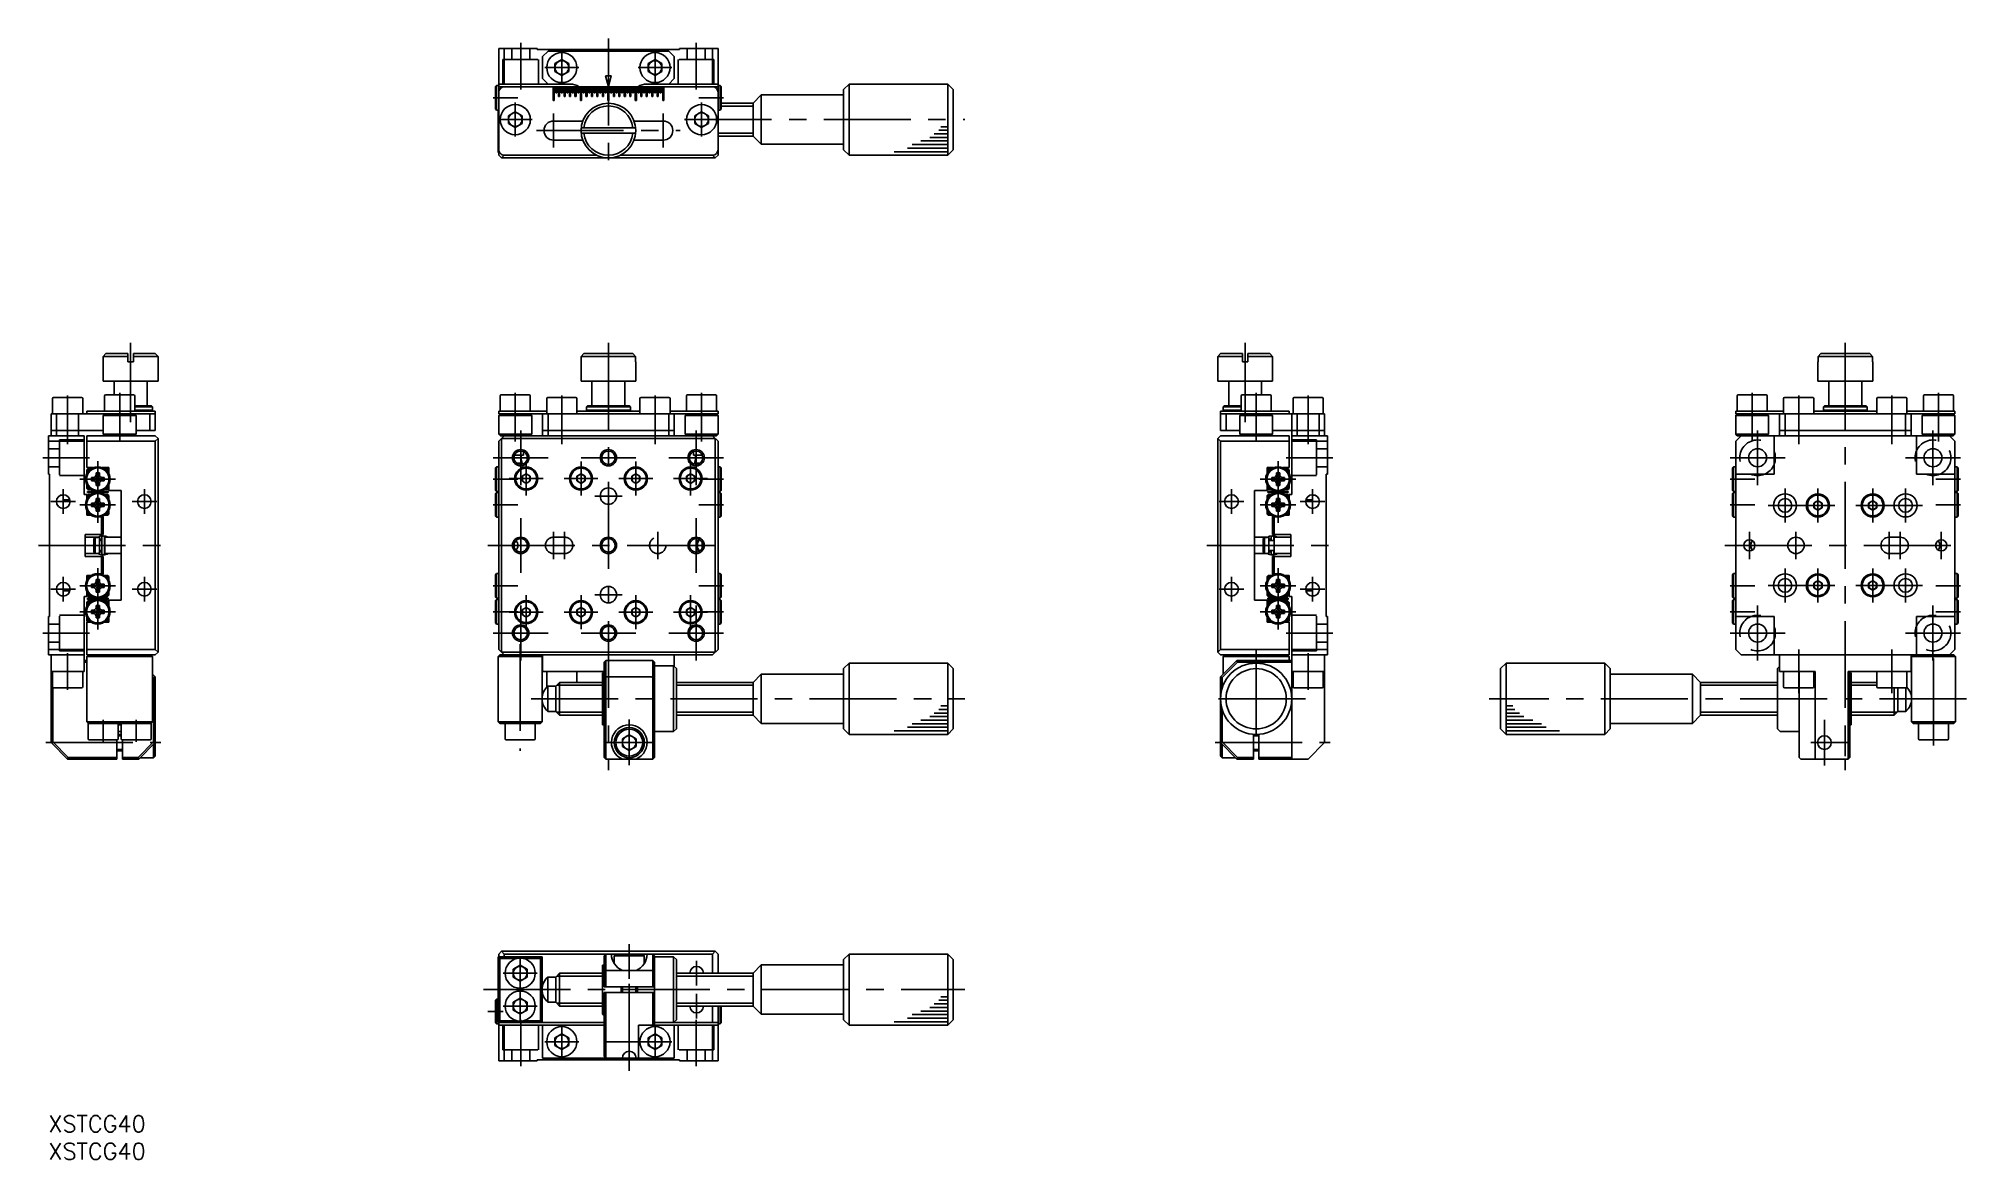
# Model space of a CAD drawing. Extents: x -2 to 350, y -8 to 197.
import ezdxf

# ---------------------------------------------------------------- set-up
doc = ezdxf.new("R2010")
doc.units = 0
doc.header["$LTSCALE"] = 0.5
doc.linetypes.add('CENTER', pattern=[50.8, 31.75, -6.35, 6.35, -6.35])
doc.linetypes.add('DASHED', pattern=[19.05, 12.7, -6.35])
for name, color, linetype in [('MSM_CENTER', 1, 'CENTER'), ('MSM_CONTINUOUS', 7, 'CONTINUOUS'), ('MSM_DASHED', 4, 'DASHED'), ('MSM_NARROW', 5, 'CONTINUOUS'), ('MSM_PART_NUMBER', 7, 'CONTINUOUS')]:
    doc.layers.add(name, color=color, linetype=linetype)
doc.styles.get("Standard").update_dxf_attribs({"font": 'txt.shx', "height": 3, "bigfont": 'bigfont.shx'})

# ---------------------------------------------------------------- blocks, each defined once
blk = doc.blocks.new('*U4')
at = {"layer": 'MSM_PART_NUMBER'}
blk.add_text('XSTCG40', height=3, dxfattribs=at).set_placement((0, -3))
blk = doc.blocks.new('*U5')
at = {"layer": 'MSM_PART_NUMBER'}
blk.add_text('XSTCG40', height=3, dxfattribs=at).set_placement((0, -8))

msp = doc.modelspace()

# ---------------------------------------------------------------- linework, layer by layer
at = {"layer": 'MSM_CENTER'}
for p, q in [((86.17, 195.81), (86.17, 187.31)), ((93.67, 188.21), (93.67, 194.41)), ((102.17, 196.61), (102.17, 172.81)), ((110.67, 188.21), (110.67, 194.41)), ((118.17, 195.81), (118.17, 187.31)), ((96.77, 191.31), (90.57, 191.31)), ((113.77, 191.31), (107.57, 191.31)), ((85.67, 185.81), (81.17, 185.81)), ((85.17, 178.71), (85.17, 184.91)), ((92.17, 176.71), (92.17, 182.91)), ((112.17, 176.71), (112.17, 182.91)), ((118.67, 185.81), (123.17, 185.81)), ((119.17, 178.71), (119.17, 184.91)), ((88.27, 181.81), (82.07, 181.81)), ((89.07, 179.81), (115.27, 179.81)), ((116.07, 181.81), (167.17, 181.81)), ((15, 126.59), (15, 141.09)), ((102.17, 141.09), (102.17, 63.09)), ((102.17, 141.09), (102.17, 63.09)), ((218.35, 126.59), (218.35, 141.09)), ((327.84, 141.09), (327.84, 63.09)), ((3.5, 122.56), (3.5, 131.44)), ((13, 123.06), (13, 131.94)), ((85.17, 123.06), (85.17, 131.94)), ((85.17, 123.06), (85.17, 131.94)), ((93.67, 122.56), (93.67, 131.44)), ((93.67, 122.56), (93.67, 131.44)), ((110.67, 122.56), (110.67, 131.44)), ((110.67, 122.56), (110.67, 131.44)), ((119.17, 123.06), (119.17, 131.94)), ((119.17, 123.06), (119.17, 131.94)), ((220.35, 123.06), (220.35, 131.94)), ((229.85, 122.56), (229.85, 131.44)), ((310.84, 123.06), (310.84, 131.94)), ((319.34, 122.56), (319.34, 131.44)), ((336.34, 122.56), (336.34, 131.44)), ((344.84, 123.06), (344.84, 131.94)), ((86.17, 125.09), (86.17, 115.09)), ((118.17, 125.09), (118.17, 115.09)), ((311.84, 125.09), (311.84, 115.09)), ((343.84, 125.09), (343.84, 115.09)), ((-1, 120.09), (7.5, 120.09)), ((81.17, 120.09), (91.17, 120.09)), ((97.17, 120.09), (107.17, 120.09)), ((113.17, 120.09), (123.17, 120.09)), ((234.35, 120.09), (225.85, 120.09)), ((306.84, 120.09), (316.84, 120.09)), ((338.84, 120.09), (348.84, 120.09)), ((12.25, 116.19), (5.75, 116.19)), ((9, 108.24), (9, 119.44)), ((85.67, 116.19), (81.17, 116.19)), ((90.27, 116.29), (84.07, 116.29)), ((87.17, 113.19), (87.17, 119.39)), ((100.27, 116.29), (94.07, 116.29)), ((97.17, 113.19), (97.17, 119.39)), ((110.27, 116.29), (104.07, 116.29)), ((107.17, 113.19), (107.17, 119.39)), ((120.27, 116.29), (114.07, 116.29)), ((117.17, 113.19), (117.17, 119.39)), ((118.67, 116.19), (123.17, 116.19)), ((221.1, 116.19), (227.6, 116.19)), ((224.35, 108.24), (224.35, 119.44)), ((311.34, 116.19), (306.84, 116.19)), ((344.34, 116.19), (348.84, 116.19)), ((2.7, 109.84), (2.7, 114.34)), ((17.5, 109.84), (17.5, 114.34)), ((99.67, 113.09), (104.67, 113.09)), ((215.85, 109.84), (215.85, 114.34)), ((230.65, 109.84), (230.65, 114.34)), ((316.84, 108.29), (316.84, 114.49)), ((322.84, 108.29), (322.84, 114.49)), ((332.84, 108.29), (332.84, 114.49)), ((338.84, 108.29), (338.84, 114.49)), ((0.45, 112.09), (4.95, 112.09)), ((12.25, 111.49), (5.75, 111.49)), ((15.25, 112.09), (19.75, 112.09)), ((85.67, 111.49), (81.17, 111.49)), ((86.17, 109.09), (86.17, 99.09)), ((118.17, 109.09), (118.17, 99.09)), ((118.67, 111.49), (123.17, 111.49)), ((213.6, 112.09), (218.1, 112.09)), ((221.1, 111.49), (227.6, 111.49)), ((228.4, 112.09), (232.9, 112.09)), ((311.34, 111.49), (306.84, 111.49)), ((325.94, 111.39), (313.74, 111.39)), ((341.94, 111.39), (329.74, 111.39)), ((344.34, 111.49), (348.84, 111.49)), ((92.17, 101.59), (92.17, 106.59)), ((94.17, 101.59), (94.17, 106.59)), ((111.17, 101.59), (111.17, 106.59)), ((310.34, 101.59), (310.34, 106.59)), ((318.84, 101.59), (318.84, 106.59)), ((335.84, 101.59), (335.84, 106.59)), ((337.84, 101.59), (337.84, 106.59)), ((345.34, 101.59), (345.34, 106.59)), ((-1.8, 104.09), (22, 104.09)), ((80.17, 104.09), (124.17, 104.09)), ((211.35, 104.09), (235.15, 104.09)), ((305.84, 104.09), (349.84, 104.09)), ((9, 88.74), (9, 99.94)), ((224.35, 88.74), (224.35, 99.94)), ((316.84, 93.69), (316.84, 99.89)), ((322.84, 93.69), (322.84, 99.89)), ((332.84, 93.69), (332.84, 99.89)), ((338.84, 93.69), (338.84, 99.89)), ((0.45, 96.09), (4.95, 96.09)), ((2.7, 93.84), (2.7, 98.34)), ((12.25, 96.69), (5.75, 96.69)), ((15.25, 96.09), (19.75, 96.09)), ((17.5, 93.84), (17.5, 98.34)), ((85.67, 96.69), (81.17, 96.69)), ((87.17, 88.79), (87.17, 94.99)), ((97.17, 88.79), (97.17, 94.99)), ((99.67, 95.09), (104.67, 95.09)), ((107.17, 88.79), (107.17, 94.99)), ((117.17, 88.79), (117.17, 94.99)), ((118.67, 96.69), (123.17, 96.69)), ((213.6, 96.09), (218.1, 96.09)), ((215.85, 93.84), (215.85, 98.34)), ((221.1, 96.69), (227.6, 96.69)), ((228.4, 96.09), (232.9, 96.09)), ((230.65, 93.84), (230.65, 98.34)), ((311.34, 96.69), (306.84, 96.69)), ((325.94, 96.79), (313.74, 96.79)), ((341.94, 96.79), (329.74, 96.79)), ((344.34, 96.69), (348.84, 96.69)), ((12.25, 91.99), (5.75, 91.99)), ((85.67, 91.99), (81.17, 91.99)), ((90.27, 91.89), (84.07, 91.89)), ((86.17, 93.09), (86.17, 83.09)), ((100.27, 91.89), (94.07, 91.89)), ((110.27, 91.89), (104.07, 91.89)), ((120.27, 91.89), (114.07, 91.89)), ((118.17, 93.09), (118.17, 83.09)), ((118.67, 91.99), (123.17, 91.99)), ((221.1, 91.99), (227.6, 91.99)), ((311.34, 91.99), (306.84, 91.99)), ((311.84, 93.09), (311.84, 83.09)), ((343.84, 93.09), (343.84, 83.09)), ((344.34, 91.99), (348.84, 91.99)), ((-1, 88.09), (7.5, 88.09)), ((81.17, 88.09), (91.17, 88.09)), ((97.17, 88.09), (107.17, 88.09)), ((113.17, 88.09), (123.17, 88.09)), ((234.35, 88.09), (225.85, 88.09)), ((306.84, 88.09), (316.84, 88.09)), ((338.84, 88.09), (348.84, 88.09)), ((3.5, 77.74), (3.5, 84.44)), ((86.07, 86.09), (86.07, 66.59)), ((220.35, 85.09), (220.35, 67.09)), ((229.85, 77.74), (229.85, 84.44)), ((319.34, 77.09), (319.34, 85.09)), ((336.34, 77.09), (336.34, 85.09)), ((343.94, 67.59), (343.94, 85.09)), ((88.07, 76.09), (167.17, 76.09)), ((229.35, 76.09), (211.35, 76.09)), ((349.94, 76.09), (262.84, 76.09)), ((10, 68.24), (10, 72.24)), ((16, 68.24), (16, 72.24)), ((105.97, 63.99), (105.97, 72.34)), ((324.04, 63.91), (324.04, 72.26)), ((327.84, 65.59), (327.84, 70.59)), ((-0.5, 68.09), (20.5, 68.09)), ((110.22, 68.09), (101.72, 68.09)), ((212.85, 68.09), (233.85, 68.09)), ((321.54, 68.09), (326.54, 68.09)), ((105.97, 8.2), (105.97, 32)), ((86.07, 16.9), (86.07, 29.1)), ((105.97, 25.3), (105.97, 31.3)), ((105.97, 25), (105.97, 31)), ((118.27, 23.75), (118.27, 28.25)), ((89.17, 26), (82.97, 26)), ((89.17, 26), (82.97, 26)), ((116.02, 26), (120.52, 26)), ((116.02, 26), (120.52, 26)), ((79.37, 23), (167.17, 23)), ((118.27, 17.75), (118.27, 22.25)), ((82.97, 19), (80.17, 19)), ((89.17, 20), (82.97, 20)), ((116.02, 20), (120.52, 20)), ((116.02, 20), (120.52, 20)), ((86.17, 9), (86.17, 17.5)), ((93.67, 10.4), (93.67, 16.6)), ((110.67, 10.4), (110.67, 16.6)), ((118.17, 9), (118.17, 17.5)), ((96.77, 13.5), (90.57, 13.5)), ((113.77, 13.5), (107.57, 13.5))]:
    msp.add_line(p, q, dxfattribs=at)
at = {"layer": 'MSM_CONTINUOUS'}
for p, q in [((82.17, 175.31), (82.17, 194.81)), ((89.17, 194.81), (82.17, 194.81)), ((83.17, 194.81), (83.17, 188.31)), ((89.17, 194.61), (89.17, 194.81)), ((89.17, 194.61), (115.17, 194.61)), ((91.17, 194.31), (90.17, 193.31)), ((113.17, 194.31), (91.17, 194.31)), ((114.17, 193.31), (113.17, 194.31)), ((115.17, 194.61), (115.17, 194.81)), ((122.17, 194.81), (115.17, 194.81)), ((121.17, 188.31), (121.17, 194.81)), ((122.17, 194.81), (122.17, 175.31)), ((90.17, 193.31), (90.17, 189.31)), ((93.67, 192.76), (92.42, 192.03)), ((92.42, 192.03), (92.42, 190.59)), ((92.42, 190.59), (93.67, 189.87)), ((94.92, 192.03), (93.67, 192.76)), ((93.67, 189.87), (94.92, 190.59)), ((94.92, 190.59), (94.92, 192.03)), ((110.67, 192.76), (109.42, 192.03)), ((109.42, 192.03), (109.42, 190.59)), ((109.42, 190.59), (110.67, 189.87)), ((111.92, 192.03), (110.67, 192.76)), ((110.67, 189.87), (111.92, 190.59)), ((111.92, 190.59), (111.92, 192.03)), ((114.17, 189.31), (114.17, 193.31)), ((81.77, 188.06), (81.57, 187.86)), ((81.57, 183.76), (81.57, 187.86)), ((82.17, 188.06), (81.77, 188.06)), ((81.77, 183.56), (81.77, 188.06)), ((95.17, 188.31), (82.17, 188.31)), ((82.17, 187.81), (122.17, 187.81)), ((90.17, 189.31), (91.17, 188.31)), ((92.07, 187.81), (92.07, 185.31)), ((92.27, 185.31), (92.27, 187.81)), ((92.57, 187.81), (92.57, 186.71)), ((92.57, 186.71), (92.77, 186.71)), ((92.77, 186.71), (92.77, 187.81)), ((93.07, 187.81), (93.07, 186.01)), ((93.27, 186.01), (93.27, 187.81)), ((93.57, 187.81), (93.57, 186.71)), ((93.57, 186.71), (93.77, 186.71)), ((93.77, 186.71), (93.77, 187.81)), ((94.07, 187.81), (94.07, 186.01)), ((94.27, 186.01), (94.27, 187.81)), ((94.57, 187.81), (94.57, 186.71)), ((94.57, 186.71), (94.77, 186.71)), ((94.77, 186.71), (94.77, 187.81)), ((95.07, 187.81), (95.07, 186.01)), ((95.27, 186.01), (95.27, 187.81)), ((95.57, 187.81), (95.57, 186.71)), ((95.57, 186.71), (95.77, 186.71)), ((95.77, 186.71), (95.77, 187.81)), ((96.07, 187.81), (96.07, 186.01)), ((96.27, 186.01), (96.27, 187.81)), ((96.57, 187.81), (96.57, 186.71)), ((96.57, 186.71), (96.77, 186.71)), ((96.77, 186.71), (96.77, 187.81)), ((97.07, 187.81), (97.07, 185.31)), ((97.27, 185.31), (97.27, 187.81)), ((97.57, 187.81), (97.57, 186.71)), ((97.57, 186.71), (97.77, 186.71)), ((97.77, 186.71), (97.77, 187.81)), ((98.07, 187.81), (98.07, 186.01)), ((98.27, 186.01), (98.27, 187.81)), ((98.57, 187.81), (98.57, 186.71)), ((98.57, 186.71), (98.77, 186.71)), ((98.77, 186.71), (98.77, 187.81)), ((99.07, 187.81), (99.07, 186.01)), ((99.27, 186.01), (99.27, 187.81)), ((99.57, 187.81), (99.57, 186.71)), ((99.57, 186.71), (99.77, 186.71)), ((99.77, 186.71), (99.77, 187.81)), ((100.07, 187.81), (100.07, 186.01)), ((100.27, 186.01), (100.27, 187.81)), ((100.57, 187.81), (100.57, 186.71)), ((100.57, 186.71), (100.77, 186.71)), ((100.77, 186.71), (100.77, 187.81)), ((101.07, 187.81), (101.07, 186.01)), ((101.27, 186.01), (101.27, 187.81)), ((101.57, 187.81), (101.57, 186.71)), ((101.57, 186.71), (101.77, 186.71)), ((102.7, 189.81), (101.63, 189.81)), ((101.63, 189.81), (102.17, 187.81)), ((101.77, 186.71), (101.77, 187.81)), ((102.07, 187.81), (102.07, 185.31)), ((102.17, 187.81), (102.7, 189.81)), ((102.27, 185.31), (102.27, 187.81)), ((102.57, 187.81), (102.57, 186.71)), ((102.57, 186.71), (102.77, 186.71)), ((102.77, 186.71), (102.77, 187.81)), ((103.07, 187.81), (103.07, 186.01)), ((103.27, 186.01), (103.27, 187.81)), ((103.57, 187.81), (103.57, 186.71)), ((103.57, 186.71), (103.77, 186.71)), ((103.77, 186.71), (103.77, 187.81)), ((104.07, 187.81), (104.07, 186.01)), ((104.27, 186.01), (104.27, 187.81)), ((104.57, 187.81), (104.57, 186.71)), ((104.57, 186.71), (104.77, 186.71)), ((104.77, 186.71), (104.77, 187.81)), ((105.07, 187.81), (105.07, 186.01)), ((105.27, 186.01), (105.27, 187.81)), ((105.57, 187.81), (105.57, 186.71)), ((105.57, 186.71), (105.77, 186.71)), ((105.77, 186.71), (105.77, 187.81)), ((106.07, 187.81), (106.07, 186.01)), ((106.27, 186.01), (106.27, 187.81)), ((106.57, 187.81), (106.57, 186.71)), ((106.57, 186.71), (106.77, 186.71)), ((106.77, 186.71), (106.77, 187.81)), ((107.07, 187.81), (107.07, 185.31)), ((107.27, 185.31), (107.27, 187.81)), ((107.57, 187.81), (107.57, 186.71)), ((107.57, 186.71), (107.77, 186.71)), ((107.77, 186.71), (107.77, 187.81)), ((108.07, 187.81), (108.07, 186.01)), ((108.27, 186.01), (108.27, 187.81)), ((108.57, 187.81), (108.57, 186.71)), ((108.57, 186.71), (108.77, 186.71)), ((108.77, 186.71), (108.77, 187.81)), ((109.07, 187.81), (109.07, 186.01)), ((122.17, 188.31), (109.17, 188.31)), ((109.27, 186.01), (109.27, 187.81)), ((109.57, 187.81), (109.57, 186.71)), ((109.57, 186.71), (109.77, 186.71)), ((109.77, 186.71), (109.77, 187.81)), ((110.07, 187.81), (110.07, 186.01)), ((110.27, 186.01), (110.27, 187.81)), ((110.57, 187.81), (110.57, 186.71)), ((110.57, 186.71), (110.77, 186.71)), ((110.77, 186.71), (110.77, 187.81)), ((111.07, 187.81), (111.07, 186.01)), ((111.27, 186.01), (111.27, 187.81)), ((111.57, 187.81), (111.57, 186.71)), ((111.57, 186.71), (111.77, 186.71)), ((111.77, 186.71), (111.77, 187.81)), ((112.07, 187.81), (112.07, 185.31)), ((112.27, 185.31), (112.27, 187.81)), ((113.17, 188.31), (114.17, 189.31)), ((122.57, 188.06), (122.17, 188.06)), ((122.77, 187.86), (122.57, 188.06)), ((122.57, 188.06), (122.57, 183.56)), ((122.77, 187.86), (122.77, 183.76)), ((145.07, 187.31), (146.07, 188.31)), ((145.07, 176.31), (145.07, 187.31)), ((146.07, 188.31), (164.07, 188.31)), ((146.07, 188.31), (146.07, 175.31)), ((164.07, 188.31), (165.07, 187.31)), ((164.07, 188.31), (164.07, 175.31)), ((165.07, 187.31), (165.07, 176.31)), ((81.57, 183.76), (81.77, 183.56)), ((81.77, 183.56), (82.17, 183.56)), ((82.07, 175.81), (82.07, 183.56)), ((85.17, 183.26), (83.92, 182.53)), ((86.42, 182.53), (85.17, 183.26)), ((92.07, 185.31), (92.27, 185.31)), ((93.07, 186.01), (93.27, 186.01)), ((94.07, 186.01), (94.27, 186.01)), ((95.07, 186.01), (95.27, 186.01)), ((96.07, 186.01), (96.27, 186.01)), ((97.07, 185.31), (97.27, 185.31)), ((98.07, 186.01), (98.27, 186.01)), ((99.07, 186.01), (99.27, 186.01)), ((100.07, 186.01), (100.27, 186.01)), ((101.07, 186.01), (101.27, 186.01)), ((102.07, 185.31), (102.27, 185.31)), ((103.07, 186.01), (103.27, 186.01)), ((104.07, 186.01), (104.27, 186.01)), ((105.07, 186.01), (105.27, 186.01)), ((106.07, 186.01), (106.27, 186.01)), ((107.07, 185.31), (107.27, 185.31)), ((108.07, 186.01), (108.27, 186.01)), ((109.07, 186.01), (109.27, 186.01)), ((110.07, 186.01), (110.27, 186.01)), ((111.07, 186.01), (111.27, 186.01)), ((112.07, 185.31), (112.27, 185.31)), ((119.17, 183.26), (117.92, 182.53)), ((120.42, 182.53), (119.17, 183.26)), ((122.17, 183.56), (122.57, 183.56)), ((122.57, 183.56), (122.77, 183.76)), ((122.77, 184.81), (128.57, 184.81)), ((130.07, 186.31), (128.57, 184.81)), ((128.57, 184.81), (128.57, 178.81)), ((145.07, 186.31), (130.07, 186.31)), ((130.07, 186.31), (130.07, 177.31)), ((83.92, 182.53), (83.92, 181.09)), ((83.92, 181.09), (85.17, 180.37)), ((85.17, 180.37), (86.42, 181.09)), ((86.42, 181.09), (86.42, 182.53)), ((92.17, 181.56), (97.48, 181.56)), ((97.19, 180.31), (107.14, 180.31)), ((106.85, 181.56), (112.17, 181.56)), ((117.92, 182.53), (117.92, 181.09)), ((117.92, 181.09), (119.17, 180.37)), ((119.17, 180.37), (120.42, 181.09)), ((120.42, 181.09), (120.42, 182.53)), ((82.07, 175.81), (82.17, 175.91)), ((97.48, 178.06), (92.17, 178.06)), ((107.14, 179.31), (97.19, 179.31)), ((112.17, 178.06), (106.85, 178.06)), ((128.57, 178.81), (122.17, 178.81)), ((128.57, 178.81), (130.07, 177.31)), ((130.07, 177.31), (145.07, 177.31)), ((145.07, 176.31), (146.07, 175.31)), ((164.07, 175.31), (165.07, 176.31)), ((82.17, 175.81), (82.07, 175.81)), ((82.67, 174.81), (82.17, 175.31)), ((83.17, 175.31), (82.67, 174.81)), ((121.67, 174.81), (82.67, 174.81)), ((99.99, 175.31), (83.17, 175.31)), ((121.17, 175.31), (104.35, 175.31)), ((121.67, 174.81), (121.17, 175.31)), ((122.17, 175.31), (121.67, 174.81)), ((146.07, 175.31), (164.07, 175.31)), ((10, 138.59), (10.5, 139.09)), ((10, 134.09), (10, 138.59)), ((14.5, 138.59), (10, 138.59)), ((14.5, 139.09), (10.5, 139.09)), ((14.5, 139.09), (14.5, 137.59)), ((15.5, 137.59), (14.5, 137.59)), ((19.5, 139.09), (15.5, 139.09)), ((15.5, 137.59), (15.5, 139.09)), ((20, 138.59), (15.5, 138.59)), ((19.5, 139.09), (20, 138.59)), ((20, 138.59), (20, 134.09)), ((97.17, 137.59), (97.17, 134.09)), ((97.19, 137.59), (97.17, 137.59)), ((97.19, 138.59), (97.69, 139.09)), ((107.14, 138.59), (97.19, 138.59)), ((97.19, 138.59), (97.19, 137.59)), ((106.64, 139.09), (97.69, 139.09)), ((106.64, 139.09), (107.14, 138.59)), ((107.14, 138.59), (107.14, 137.59)), ((107.17, 137.59), (107.14, 137.59)), ((107.17, 137.59), (107.17, 134.09)), ((213.85, 139.09), (213.35, 138.59)), ((213.35, 138.59), (213.35, 134.09)), ((213.35, 138.59), (217.85, 138.59)), ((213.85, 139.09), (217.85, 139.09)), ((217.85, 137.59), (217.85, 139.09)), ((217.85, 137.59), (218.85, 137.59)), ((218.85, 139.09), (222.85, 139.09)), ((218.85, 139.09), (218.85, 137.59)), ((218.85, 138.59), (223.35, 138.59)), ((222.85, 139.09), (223.35, 138.59)), ((223.35, 134.09), (223.35, 138.59)), ((322.84, 137.59), (322.84, 134.09)), ((322.87, 137.59), (322.84, 137.59)), ((323.37, 139.09), (322.87, 138.59)), ((332.82, 138.59), (322.87, 138.59)), ((322.87, 138.59), (322.87, 137.59)), ((332.32, 139.09), (323.37, 139.09)), ((332.32, 139.09), (332.82, 138.59)), ((332.82, 138.59), (332.82, 137.59)), ((332.84, 137.59), (332.82, 137.59)), ((332.84, 137.59), (332.84, 134.09)), ((20, 134.09), (10, 134.09)), ((12, 131.59), (12, 134.09)), ((18, 134.09), (18, 129.59)), ((107.17, 134.09), (97.17, 134.09)), ((99.17, 134.09), (99.17, 129.59)), ((105.17, 134.09), (105.17, 129.59)), ((213.35, 134.09), (223.35, 134.09)), ((215.35, 134.09), (215.35, 129.59)), ((221.35, 131.59), (221.35, 134.09)), ((332.84, 134.09), (322.84, 134.09)), ((324.84, 134.09), (324.84, 129.59)), ((330.84, 134.09), (330.84, 129.59)), ((0.75, 128.09), (0.75, 130.89)), ((0.95, 131.09), (6.05, 131.09)), ((6.25, 130.89), (6.25, 128.09)), ((10.25, 128.59), (10.25, 131.39)), ((10.45, 131.59), (15.55, 131.59)), ((15.75, 131.39), (15.75, 128.59)), ((82.42, 131.39), (82.42, 128.59)), ((87.72, 131.59), (82.62, 131.59)), ((87.92, 131.39), (87.92, 128.59)), ((90.92, 130.89), (90.92, 128.09)), ((96.22, 131.09), (91.12, 131.09)), ((96.42, 130.89), (96.42, 128.09)), ((107.92, 130.89), (107.92, 128.09)), ((113.22, 131.09), (108.12, 131.09)), ((113.42, 130.89), (113.42, 128.09)), ((116.42, 131.39), (116.42, 128.59)), ((121.72, 131.59), (116.62, 131.59)), ((121.92, 131.39), (121.92, 128.59)), ((217.6, 131.39), (217.6, 128.59)), ((222.9, 131.59), (217.8, 131.59)), ((223.1, 128.59), (223.1, 131.39)), ((227.1, 130.89), (227.1, 128.09)), ((232.4, 131.09), (227.3, 131.09)), ((232.6, 128.09), (232.6, 130.89)), ((308.09, 131.39), (308.09, 128.59)), ((313.39, 131.59), (308.29, 131.59)), ((313.59, 131.39), (313.59, 128.59)), ((316.59, 130.89), (316.59, 128.09)), ((321.89, 131.09), (316.79, 131.09)), ((322.09, 130.89), (322.09, 128.09)), ((333.59, 130.89), (333.59, 128.09)), ((338.89, 131.09), (333.79, 131.09)), ((339.09, 130.89), (339.09, 128.09)), ((342.09, 131.39), (342.09, 128.59)), ((347.39, 131.59), (342.29, 131.59)), ((347.59, 131.39), (347.59, 128.59)), ((0.5, 128.09), (0.5, 124.09)), ((19.5, 128.09), (0.5, 128.09)), ((1.5, 124.09), (1.5, 128.09)), ((5.5, 128.09), (5.5, 124.09)), ((19.5, 128.59), (7, 128.59)), ((7, 128.59), (7, 128.09)), ((10, 127.79), (10.3, 128.09)), ((10, 124.39), (10, 127.79)), ((16, 127.79), (10, 127.79)), ((16, 127.79), (15.7, 128.09)), ((18.8, 129.59), (15.75, 129.59)), ((19, 129.39), (15.75, 129.39)), ((15.75, 128.79), (19, 128.79)), ((16, 127.79), (16, 124.39)), ((18.5, 128.09), (18.5, 125.09)), ((19, 129.39), (18.8, 129.59)), ((18.8, 128.59), (19, 128.79)), ((19, 129.39), (19, 128.79)), ((19.5, 125.09), (19.5, 128.59)), ((82.17, 128.59), (82.17, 128.09)), ((90.92, 128.59), (82.17, 128.59)), ((122.17, 128.09), (82.17, 128.09)), ((82.17, 127.79), (82.47, 128.09)), ((82.17, 124.39), (82.17, 127.79)), ((82.17, 127.79), (88.17, 127.79)), ((87.87, 128.09), (88.17, 127.79)), ((88.17, 127.79), (88.17, 124.39)), ((88.17, 127.79), (88.17, 127.79)), ((90.17, 128.09), (90.17, 124.09)), ((91.17, 128.09), (91.17, 124.09)), ((107.92, 128.59), (96.42, 128.59)), ((98.37, 129.59), (98.17, 129.39)), ((98.17, 129.39), (98.17, 128.79)), ((106.17, 129.39), (98.17, 129.39)), ((98.37, 128.59), (98.17, 128.79)), ((98.17, 128.79), (106.17, 128.79)), ((105.97, 129.59), (98.37, 129.59)), ((106.17, 129.39), (105.97, 129.59)), ((105.97, 128.59), (106.17, 128.79)), ((106.17, 129.39), (106.17, 128.79)), ((113.17, 128.09), (113.17, 124.09)), ((122.17, 128.59), (113.42, 128.59)), ((114.17, 128.09), (114.17, 124.09)), ((116.17, 127.79), (116.47, 128.09)), ((116.17, 124.39), (116.17, 127.79)), ((116.17, 127.79), (122.17, 127.79)), ((121.87, 128.09), (122.17, 127.79)), ((122.17, 128.59), (122.17, 128.09)), ((122.17, 127.79), (122.17, 124.39)), ((122.17, 127.79), (122.17, 127.79)), ((213.85, 128.59), (226.35, 128.59)), ((213.85, 125.09), (213.85, 128.59)), ((213.85, 128.09), (232.85, 128.09)), ((214.35, 129.39), (214.55, 129.59)), ((214.35, 129.39), (214.35, 128.79)), ((214.35, 129.39), (217.6, 129.39)), ((214.55, 128.59), (214.35, 128.79)), ((217.6, 128.79), (214.35, 128.79)), ((214.55, 129.59), (217.6, 129.59)), ((214.85, 128.09), (214.85, 125.09)), ((217.35, 127.79), (217.65, 128.09)), ((217.35, 127.79), (217.35, 124.39)), ((217.35, 127.79), (223.35, 127.79)), ((223.35, 127.79), (223.05, 128.09)), ((223.35, 124.39), (223.35, 127.79)), ((226.35, 128.59), (226.35, 128.09)), ((226.85, 113.39), (226.85, 128.09)), ((227.85, 128.09), (227.85, 124.09)), ((231.85, 124.09), (231.85, 128.09)), ((232.85, 128.09), (232.85, 124.09)), ((307.84, 128.59), (307.84, 128.09)), ((316.59, 128.59), (307.84, 128.59)), ((347.84, 128.09), (307.84, 128.09)), ((307.84, 127.79), (308.14, 128.09)), ((307.84, 124.39), (307.84, 127.79)), ((307.84, 127.79), (313.84, 127.79)), ((313.54, 128.09), (313.84, 127.79)), ((313.84, 127.79), (313.84, 124.39)), ((313.84, 127.79), (313.84, 127.79)), ((315.84, 128.09), (315.84, 124.09)), ((316.84, 128.09), (316.84, 124.09)), ((333.59, 128.59), (322.09, 128.59)), ((324.04, 129.59), (323.84, 129.39)), ((323.84, 129.39), (323.84, 128.79)), ((331.84, 129.39), (323.84, 129.39)), ((324.04, 128.59), (323.84, 128.79)), ((323.84, 128.79), (331.84, 128.79)), ((331.64, 129.59), (324.04, 129.59)), ((331.84, 129.39), (331.64, 129.59)), ((331.64, 128.59), (331.84, 128.79)), ((331.84, 129.39), (331.84, 128.79)), ((338.84, 128.09), (338.84, 124.09)), ((347.84, 128.59), (339.09, 128.59)), ((339.84, 128.09), (339.84, 124.09)), ((341.84, 127.79), (342.14, 128.09)), ((341.84, 124.39), (341.84, 127.79)), ((341.84, 127.79), (347.84, 127.79)), ((347.54, 128.09), (347.84, 127.79)), ((347.84, 128.59), (347.84, 128.09)), ((347.84, 127.79), (347.84, 124.39)), ((347.84, 127.79), (347.84, 127.79)), ((0, 123.09), (0, 124.09)), ((6.5, 124.09), (0, 124.09)), ((0.5, 125.09), (10, 125.09)), ((6.5, 113.39), (6.5, 124.09)), ((7, 124.09), (7, 118.29)), ((19.5, 124.09), (7, 124.09)), ((10, 124.39), (10.3, 124.09)), ((16, 124.39), (10, 124.39)), ((15.7, 124.09), (16, 124.39)), ((19.5, 125.09), (16, 125.09)), ((19.5, 124.09), (20, 123.59)), ((20, 123.59), (19.5, 123.09)), ((20, 123.59), (20, 84.59)), ((88.17, 124.39), (82.17, 124.39)), ((82.17, 124.39), (82.47, 124.09)), ((83.17, 124.09), (82.17, 123.09)), ((82.47, 124.09), (121.87, 124.09)), ((82.67, 123.59), (121.67, 123.59)), ((82.67, 123.59), (82.67, 84.59)), ((87.87, 124.09), (88.17, 124.39)), ((114.17, 125.09), (90.17, 125.09)), ((122.17, 124.39), (116.17, 124.39)), ((116.17, 124.39), (116.47, 124.09)), ((122.17, 123.09), (121.17, 124.09)), ((121.67, 123.59), (121.67, 84.59)), ((122.17, 124.39), (121.87, 124.09)), ((213.35, 123.59), (213.85, 124.09)), ((213.85, 123.09), (213.35, 123.59)), ((213.35, 84.59), (213.35, 123.59)), ((213.85, 125.09), (217.35, 125.09)), ((213.85, 124.09), (226.35, 124.09)), ((217.35, 124.39), (223.35, 124.39)), ((217.65, 124.09), (217.35, 124.39)), ((223.35, 124.39), (223.05, 124.09)), ((232.85, 125.09), (223.35, 125.09)), ((226.35, 118.29), (226.35, 124.09)), ((226.85, 124.09), (233.35, 124.09)), ((233.35, 124.09), (233.35, 117.09)), ((308.14, 124.09), (307.84, 124.39)), ((313.84, 124.39), (307.84, 124.39)), ((308.84, 124.09), (307.84, 123.09)), ((347.54, 124.09), (308.14, 124.09)), ((313.84, 124.39), (313.54, 124.09)), ((314.84, 117.09), (314.84, 124.09)), ((339.84, 125.09), (315.84, 125.09)), ((340.84, 117.09), (340.84, 124.09)), ((342.14, 124.09), (341.84, 124.39)), ((347.84, 124.39), (341.84, 124.39)), ((347.84, 123.09), (346.84, 124.09)), ((347.84, 124.39), (347.54, 124.09)), ((0, 123.09), (0, 117.09)), ((6.5, 123.09), (0, 123.09)), ((19.5, 123.09), (7, 123.09)), ((19.5, 85.09), (19.5, 123.09)), ((82.17, 123.09), (82.17, 85.09)), ((86.67, 120.59), (85.04, 120.59)), ((86.67, 120.59), (86.67, 121.21)), ((117.67, 120.59), (117.67, 121.21)), ((117.67, 120.59), (119.29, 120.59)), ((122.17, 123.09), (122.17, 85.09)), ((213.85, 123.09), (213.85, 85.09)), ((226.35, 123.09), (213.85, 123.09)), ((233.35, 123.09), (226.85, 123.09)), ((307.84, 85.09), (307.84, 123.09)), ((347.84, 123.09), (347.84, 85.09)), ((0.2, 117.09), (0, 117.09)), ((0.2, 91.09), (0.2, 117.09)), ((7, 118.29), (8.19, 118.29)), ((7.2, 118.09), (7, 117.89)), ((7, 117.89), (7, 117.22)), ((7, 117.89), (7.53, 117.89)), ((7.79, 118.09), (7.2, 118.09)), ((7.2, 117.54), (7.2, 118.09)), ((7.85, 116.49), (8.2, 116.49)), ((7.85, 115.89), (7.85, 116.49)), ((7.85, 116.49), (8.2, 116.27)), ((7.85, 115.89), (8.2, 116.1)), ((8.13, 118.26), (8.1, 118.29)), ((8.2, 116.27), (8.41, 116.27)), ((8.2, 116.27), (8.2, 116.1)), ((8.41, 116.1), (8.2, 116.1)), ((8.7, 117.34), (9.3, 117.34)), ((8.7, 116.99), (8.7, 117.34)), ((8.7, 117.34), (8.91, 116.98)), ((8.91, 116.77), (8.91, 116.98)), ((9.09, 116.98), (8.91, 116.98)), ((9.3, 117.34), (9.09, 116.98)), ((9.09, 116.98), (9.09, 116.77)), ((9.3, 117.34), (9.3, 116.99)), ((9.59, 116.27), (9.8, 116.27)), ((9.8, 116.1), (9.59, 116.1)), ((9.8, 116.49), (10.15, 116.49)), ((9.8, 116.27), (10.15, 116.49)), ((9.8, 116.27), (9.8, 116.1)), ((9.8, 116.1), (10.15, 115.89)), ((9.81, 118.29), (11, 118.29)), ((9.9, 118.29), (9.87, 118.26)), ((10.15, 116.49), (10.15, 115.89)), ((10.8, 118.09), (10.21, 118.09)), ((10.47, 117.89), (11, 117.89)), ((11, 117.89), (10.8, 118.09)), ((10.8, 118.09), (10.8, 117.54)), ((11, 118.29), (11, 117.22)), ((81.77, 118.44), (81.57, 118.24)), ((81.57, 114.14), (81.57, 118.24)), ((82.17, 118.44), (81.77, 118.44)), ((81.77, 113.94), (81.77, 118.44)), ((86.41, 119.09), (85.45, 119.09)), ((86.41, 119.09), (86.05, 118.86)), ((87.17, 117.15), (86.42, 116.72)), ((86.42, 116.72), (86.42, 115.85)), ((87.92, 116.72), (87.17, 117.15)), ((87.92, 115.85), (87.92, 116.72)), ((97.17, 117.15), (96.42, 116.72)), ((96.42, 116.72), (96.42, 115.85)), ((97.92, 116.72), (97.17, 117.15)), ((97.92, 115.85), (97.92, 116.72)), ((107.17, 117.15), (106.42, 116.72)), ((106.42, 116.72), (106.42, 115.85)), ((107.92, 116.72), (107.17, 117.15)), ((107.92, 115.85), (107.92, 116.72)), ((117.17, 117.15), (116.42, 116.72)), ((116.42, 116.72), (116.42, 115.85)), ((117.92, 116.72), (117.17, 117.15)), ((117.92, 119.09), (118.88, 119.09)), ((117.92, 119.09), (118.29, 118.86)), ((117.92, 115.85), (117.92, 116.72)), ((122.17, 118.44), (122.57, 118.44)), ((122.57, 118.44), (122.77, 118.24)), ((122.57, 113.94), (122.57, 118.44)), ((122.77, 114.14), (122.77, 118.24)), ((223.54, 118.29), (222.35, 118.29)), ((222.35, 118.29), (222.35, 117.22)), ((222.55, 118.09), (222.35, 117.89)), ((222.87, 117.89), (222.35, 117.89)), ((222.55, 118.09), (222.55, 117.54)), ((222.55, 118.09), (223.14, 118.09)), ((223.55, 116.49), (223.2, 116.49)), ((223.2, 116.49), (223.2, 115.89)), ((223.2, 116.49), (223.55, 116.27)), ((223.2, 115.89), (223.55, 116.1)), ((223.45, 118.29), (223.47, 118.26)), ((223.76, 116.27), (223.55, 116.27)), ((223.55, 116.27), (223.55, 116.1)), ((223.55, 116.1), (223.76, 116.1)), ((224.65, 117.34), (224.05, 117.34)), ((224.05, 117.34), (224.05, 116.99)), ((224.05, 117.34), (224.26, 116.98)), ((224.26, 116.98), (224.26, 116.77)), ((224.26, 116.98), (224.43, 116.98)), ((224.65, 117.34), (224.43, 116.98)), ((224.43, 116.77), (224.43, 116.98)), ((224.65, 116.99), (224.65, 117.34)), ((225.14, 116.27), (224.93, 116.27)), ((224.93, 116.1), (225.14, 116.1)), ((225.14, 116.27), (225.5, 116.49)), ((225.14, 116.27), (225.14, 116.1)), ((225.14, 116.1), (225.5, 115.89)), ((226.35, 118.29), (225.15, 118.29)), ((225.5, 116.49), (225.15, 116.49)), ((225.22, 118.26), (225.25, 118.29)), ((225.5, 115.89), (225.5, 116.49)), ((225.55, 118.09), (226.15, 118.09)), ((226.35, 117.89), (225.82, 117.89)), ((226.15, 118.09), (226.35, 117.89)), ((226.15, 117.54), (226.15, 118.09)), ((226.35, 117.89), (226.35, 117.22)), ((233.15, 117.09), (233.35, 117.09)), ((233.15, 117.09), (233.15, 91.09)), ((307.44, 118.44), (307.24, 118.24)), ((307.24, 114.14), (307.24, 118.24)), ((307.84, 118.44), (307.44, 118.44)), ((307.44, 113.94), (307.44, 118.44)), ((314.84, 117.09), (307.84, 117.09)), ((347.84, 117.09), (340.84, 117.09)), ((347.84, 118.44), (348.24, 118.44)), ((348.24, 118.44), (348.44, 118.24)), ((348.24, 113.94), (348.24, 118.44)), ((348.44, 114.14), (348.44, 118.24)), ((2.7, 113.29), (2.35, 113.29)), ((2.7, 110.84), (2.7, 113.29)), ((7, 113.39), (6.5, 113.39)), ((7, 115.16), (7, 114.49)), ((7, 114.49), (7.2, 114.29)), ((7.53, 114.49), (7, 114.49)), ((7, 112.52), (7, 113.39)), ((7.2, 113.39), (7, 113.19)), ((7.53, 113.19), (7, 113.19)), ((7.12, 113.94), (10.87, 113.94)), ((7.12, 113.74), (7.12, 113.94)), ((7.12, 113.74), (10.87, 113.74)), ((7.2, 114.29), (7.2, 114.84)), ((7.2, 114.29), (7.79, 114.29)), ((7.79, 113.39), (7.2, 113.39)), ((7.2, 113.39), (7.2, 112.84)), ((8.2, 115.89), (7.85, 115.89)), ((8.05, 113.94), (8.19, 114.09)), ((8.05, 113.94), (8.05, 113.94)), ((8.05, 113.94), (8.05, 113.94)), ((8.05, 113.73), (8.05, 113.74)), ((8.05, 113.73), (8.05, 113.74)), ((8.19, 113.59), (8.05, 113.73)), ((8.24, 113.61), (8.11, 113.74)), ((8.35, 113.64), (8.25, 113.74)), ((8.7, 115.04), (8.7, 115.39)), ((8.7, 115.04), (8.91, 115.39)), ((9.3, 115.04), (8.7, 115.04)), ((8.7, 112.64), (9.3, 112.64)), ((8.7, 112.29), (8.7, 112.64)), ((8.7, 112.64), (8.91, 112.28)), ((8.91, 115.39), (8.91, 115.6)), ((9.09, 115.39), (8.91, 115.39)), ((9.09, 115.6), (9.09, 115.39)), ((9.3, 115.04), (9.09, 115.39)), ((9.3, 112.64), (9.09, 112.28)), ((9.3, 115.39), (9.3, 115.04)), ((9.3, 112.64), (9.3, 112.29)), ((9.65, 114.03), (9.75, 113.94)), ((9.76, 114.07), (9.89, 113.94)), ((10.15, 115.89), (9.8, 115.89)), ((9.81, 114.09), (9.95, 113.94)), ((9.95, 113.73), (9.81, 113.59)), ((9.95, 113.94), (9.95, 113.94)), ((9.95, 113.94), (9.95, 113.94)), ((9.95, 113.74), (9.95, 113.73)), ((9.95, 113.74), (9.95, 113.73)), ((10.21, 114.29), (10.8, 114.29)), ((10.8, 113.39), (10.21, 113.39)), ((11, 114.49), (10.47, 114.49)), ((11, 113.19), (10.47, 113.19)), ((10.8, 114.84), (10.8, 114.29)), ((10.8, 114.29), (11, 114.49)), ((10.8, 113.39), (11, 113.19)), ((10.8, 112.84), (10.8, 113.39)), ((10.87, 113.74), (10.87, 113.94)), ((11, 114.09), (11, 115.16)), ((11, 114.09), (13.3, 114.09)), ((11, 112.52), (11, 113.19)), ((13.3, 114.09), (13.3, 94.09)), ((81.57, 114.14), (81.77, 113.94)), ((81.77, 113.74), (81.57, 113.54)), ((81.57, 109.44), (81.57, 113.54)), ((81.77, 113.94), (82.17, 113.94)), ((81.77, 113.74), (82.17, 113.74)), ((81.77, 109.24), (81.77, 113.74)), ((86.42, 115.85), (87.17, 115.42)), ((87.17, 115.42), (87.92, 115.85)), ((96.42, 115.85), (97.17, 115.42)), ((97.17, 115.42), (97.92, 115.85)), ((106.42, 115.85), (107.17, 115.42)), ((107.17, 115.42), (107.92, 115.85)), ((116.42, 115.85), (117.17, 115.42)), ((117.17, 115.42), (117.92, 115.85)), ((122.57, 113.94), (122.17, 113.94)), ((122.57, 113.74), (122.17, 113.74)), ((122.77, 114.14), (122.57, 113.94)), ((122.57, 113.74), (122.77, 113.54)), ((122.57, 109.24), (122.57, 113.74)), ((122.77, 109.44), (122.77, 113.54)), ((222.35, 114.09), (220.05, 114.09)), ((220.05, 114.09), (220.05, 94.09)), ((222.35, 115.16), (222.35, 114.09)), ((222.35, 114.49), (222.87, 114.49)), ((222.35, 114.49), (222.55, 114.29)), ((222.55, 113.39), (222.35, 113.19)), ((222.87, 113.19), (222.35, 113.19)), ((222.35, 112.52), (222.35, 113.19)), ((226.22, 113.94), (222.47, 113.94)), ((222.47, 113.74), (222.47, 113.94)), ((226.22, 113.74), (222.47, 113.74)), ((222.55, 114.84), (222.55, 114.29)), ((223.14, 114.29), (222.55, 114.29)), ((222.55, 113.39), (223.14, 113.39)), ((222.55, 113.39), (222.55, 112.84)), ((223.2, 115.89), (223.55, 115.89)), ((223.54, 114.09), (223.39, 113.94)), ((223.39, 113.94), (223.39, 113.94)), ((223.39, 113.94), (223.4, 113.94)), ((223.39, 113.74), (223.39, 113.73)), ((223.4, 113.74), (223.39, 113.73)), ((223.39, 113.73), (223.54, 113.59)), ((223.59, 114.07), (223.46, 113.94)), ((223.69, 114.03), (223.6, 113.94)), ((224.05, 115.39), (224.05, 115.04)), ((224.05, 115.04), (224.26, 115.39)), ((224.05, 115.04), (224.65, 115.04)), ((224.65, 112.64), (224.05, 112.64)), ((224.05, 112.64), (224.05, 112.29)), ((224.05, 112.64), (224.26, 112.28)), ((224.26, 115.6), (224.26, 115.39)), ((224.26, 115.39), (224.43, 115.39)), ((224.43, 115.39), (224.43, 115.6)), ((224.65, 115.04), (224.43, 115.39)), ((224.65, 112.64), (224.43, 112.28)), ((224.65, 115.04), (224.65, 115.39)), ((224.65, 112.29), (224.65, 112.64)), ((225, 113.64), (225.09, 113.74)), ((225.1, 113.61), (225.24, 113.74)), ((225.15, 115.89), (225.5, 115.89)), ((225.3, 113.94), (225.16, 114.09)), ((225.16, 113.59), (225.3, 113.73)), ((225.29, 113.94), (225.3, 113.94)), ((225.3, 113.73), (225.29, 113.74)), ((225.3, 113.94), (225.3, 113.94)), ((225.3, 113.73), (225.3, 113.74)), ((226.15, 114.29), (225.55, 114.29)), ((225.55, 113.39), (226.15, 113.39)), ((225.82, 114.49), (226.35, 114.49)), ((226.35, 113.19), (225.82, 113.19)), ((226.15, 114.29), (226.15, 114.84)), ((226.15, 114.29), (226.35, 114.49)), ((226.15, 112.84), (226.15, 113.39)), ((226.35, 113.19), (226.15, 113.39)), ((226.22, 113.74), (226.22, 113.94)), ((226.35, 115.16), (226.35, 114.49)), ((226.35, 112.52), (226.35, 113.39)), ((226.35, 113.39), (226.85, 113.39)), ((231, 113.28), (230.65, 113.28)), ((230.65, 110.84), (230.65, 113.28)), ((307.24, 114.14), (307.44, 113.94)), ((307.44, 113.74), (307.24, 113.54)), ((307.24, 109.44), (307.24, 113.54)), ((307.44, 113.94), (307.84, 113.94)), ((307.44, 113.74), (307.84, 113.74)), ((307.44, 109.24), (307.44, 113.74)), ((348.24, 113.94), (347.84, 113.94)), ((348.24, 113.74), (347.84, 113.74)), ((348.44, 114.14), (348.24, 113.94)), ((348.24, 113.74), (348.44, 113.54)), ((348.24, 109.24), (348.24, 113.74)), ((348.44, 109.44), (348.44, 113.54)), ((3.91, 112.39), (2.7, 112.39)), ((7, 109.59), (7, 110.46)), ((7.2, 109.59), (7, 109.79)), ((7, 109.79), (7.53, 109.79)), ((7.79, 109.59), (7, 109.59)), ((7.2, 110.14), (7.2, 109.59)), ((7.85, 111.79), (8.2, 111.79)), ((7.85, 111.19), (7.85, 111.79)), ((7.85, 111.79), (8.2, 111.57)), ((7.85, 111.19), (8.2, 111.4)), ((8.2, 111.19), (7.85, 111.19)), ((8.2, 111.57), (8.41, 111.57)), ((8.2, 111.57), (8.2, 111.4)), ((8.41, 111.4), (8.2, 111.4)), ((8.7, 110.34), (8.7, 110.69)), ((8.7, 110.34), (8.91, 110.69)), ((9.3, 110.34), (8.7, 110.34)), ((8.91, 112.07), (8.91, 112.28)), ((9.09, 112.28), (8.91, 112.28)), ((8.91, 110.69), (8.91, 110.9)), ((9.09, 110.69), (8.91, 110.69)), ((9.09, 112.28), (9.09, 112.07)), ((9.09, 110.9), (9.09, 110.69)), ((9.3, 110.34), (9.09, 110.69)), ((9.3, 110.69), (9.3, 110.34)), ((9.59, 111.57), (9.8, 111.57)), ((9.8, 111.4), (9.59, 111.4)), ((9.7, 106.09), (9.7, 109.35)), ((9.8, 111.79), (10.15, 111.79)), ((9.8, 111.57), (10.15, 111.79)), ((9.8, 111.57), (9.8, 111.4)), ((9.8, 111.4), (10.15, 111.19)), ((10.15, 111.19), (9.8, 111.19)), ((9.87, 109.41), (10, 109.29)), ((10, 109.29), (10, 106.09)), ((10.15, 111.79), (10.15, 111.19)), ((10.21, 109.59), (10.8, 109.59)), ((10.47, 109.79), (11, 109.79)), ((10.8, 109.59), (10.8, 110.14)), ((11, 109.79), (10.8, 109.59)), ((11, 109.79), (11, 110.46)), ((81.57, 109.44), (81.77, 109.24)), ((81.77, 109.24), (82.17, 109.24)), ((122.57, 109.24), (122.17, 109.24)), ((122.77, 109.44), (122.57, 109.24)), ((222.35, 109.79), (222.35, 110.46)), ((222.35, 109.79), (222.87, 109.79)), ((222.55, 109.59), (222.35, 109.79)), ((222.55, 110.14), (222.55, 109.59)), ((223.14, 109.59), (222.55, 109.59)), ((223.55, 111.79), (223.2, 111.79)), ((223.2, 111.79), (223.2, 111.19)), ((223.2, 111.79), (223.55, 111.57)), ((223.2, 111.19), (223.55, 111.4)), ((223.2, 111.19), (223.55, 111.19)), ((223.47, 109.41), (223.35, 109.29)), ((223.35, 106.09), (223.35, 109.29)), ((223.76, 111.57), (223.55, 111.57)), ((223.55, 111.57), (223.55, 111.4)), ((223.55, 111.4), (223.76, 111.4)), ((223.65, 109.35), (223.65, 106.09)), ((224.05, 110.69), (224.05, 110.34)), ((224.05, 110.34), (224.26, 110.69)), ((224.05, 110.34), (224.65, 110.34)), ((224.26, 112.28), (224.26, 112.07)), ((224.26, 112.28), (224.43, 112.28)), ((224.26, 110.9), (224.26, 110.69)), ((224.26, 110.69), (224.43, 110.69)), ((224.43, 112.07), (224.43, 112.28)), ((224.43, 110.69), (224.43, 110.9)), ((224.65, 110.34), (224.43, 110.69)), ((224.65, 110.34), (224.65, 110.69)), ((225.14, 111.57), (224.93, 111.57)), ((224.93, 111.4), (225.14, 111.4)), ((225.14, 111.57), (225.5, 111.79)), ((225.14, 111.57), (225.14, 111.4)), ((225.14, 111.4), (225.5, 111.19)), ((225.5, 111.79), (225.15, 111.79)), ((225.15, 111.19), (225.5, 111.19)), ((225.5, 111.19), (225.5, 111.79)), ((225.56, 109.59), (226.35, 109.59)), ((225.82, 109.79), (226.35, 109.79)), ((226.15, 109.59), (226.15, 110.14)), ((226.15, 109.59), (226.35, 109.79)), ((226.35, 109.59), (226.35, 110.45)), ((230.65, 112.38), (229.43, 112.38)), ((307.24, 109.44), (307.44, 109.24)), ((307.44, 109.24), (307.84, 109.24)), ((322.84, 112.25), (322.09, 111.82)), ((322.09, 111.82), (322.09, 110.95)), ((322.09, 110.95), (322.84, 110.52)), ((323.59, 111.82), (322.84, 112.25)), ((322.84, 110.52), (323.59, 110.95)), ((323.59, 110.95), (323.59, 111.82)), ((332.84, 112.25), (332.09, 111.82)), ((332.09, 111.82), (332.09, 110.95)), ((332.09, 110.95), (332.84, 110.52)), ((333.59, 111.82), (332.84, 112.25)), ((332.84, 110.52), (333.59, 110.95)), ((333.59, 110.95), (333.59, 111.82)), ((348.24, 109.24), (347.84, 109.24)), ((348.44, 109.44), (348.24, 109.24)), ((6.7, 102.09), (6.7, 106.09)), ((6.7, 106.09), (9.7, 106.09)), ((9.1, 105.59), (6.7, 105.59)), ((8.5, 105.53), (8.3, 105.32)), ((9.1, 105.53), (8.5, 105.53)), ((8.5, 102.64), (8.5, 105.53)), ((9.3, 105.59), (9.1, 105.59)), ((9.1, 105.53), (9.1, 105.59)), ((9.3, 102.59), (9.3, 105.59)), ((10, 106.09), (9.7, 106.09)), ((9.75, 105.59), (9.75, 102.59)), ((10.25, 102.59), (10.25, 105.59)), ((13.3, 105.59), (10.3, 105.59)), ((10.3, 102.59), (10.3, 105.59)), ((222.44, 105.59), (220.05, 105.59)), ((221.85, 105.53), (221.65, 105.32)), ((222.45, 105.53), (221.85, 105.53)), ((221.85, 102.64), (221.85, 105.53)), ((222.65, 105.59), (222.45, 105.59)), ((222.45, 105.53), (222.45, 105.59)), ((222.65, 102.59), (222.65, 105.59)), ((223.1, 105.59), (223.1, 104.99)), ((226.65, 106.09), (223.35, 106.09)), ((223.6, 104.99), (223.6, 105.59)), ((226.65, 105.59), (223.65, 105.59)), ((223.65, 102.59), (223.65, 105.59)), ((226.65, 102.09), (226.65, 106.09)), ((337.84, 105.59), (335.84, 105.59)), ((6.7, 102.59), (9.1, 102.59)), ((9.7, 102.09), (6.7, 102.09)), ((8.3, 102.85), (8.3, 105.32)), ((8.3, 102.85), (8.5, 102.64)), ((9.1, 102.64), (8.5, 102.64)), ((9.1, 102.59), (9.1, 102.64)), ((9.1, 102.59), (9.3, 102.59)), ((9.75, 104.99), (9.3, 104.99)), ((9.3, 103.19), (9.75, 103.19)), ((9.7, 105.3), (9.7, 104.99)), ((9.7, 103.19), (9.7, 102.87)), ((9.7, 98.83), (9.7, 102.09)), ((9.7, 102.09), (10, 102.09)), ((10, 102.09), (10, 98.89)), ((10.3, 104.99), (10.25, 104.99)), ((10.25, 103.19), (10.3, 103.19)), ((10.3, 102.59), (13.3, 102.59)), ((119.27, 103.52), (119.27, 104.65)), ((220.05, 102.59), (222.44, 102.59)), ((221.65, 102.85), (221.65, 105.32)), ((221.65, 102.85), (221.85, 102.64)), ((222.45, 102.64), (221.85, 102.64)), ((222.45, 102.59), (222.45, 102.64)), ((222.45, 102.59), (222.65, 102.59)), ((223.65, 104.99), (222.65, 104.99)), ((222.65, 103.19), (223.65, 103.19)), ((223.05, 105.3), (223.05, 104.99)), ((223.05, 103.19), (223.05, 102.87)), ((223.1, 103.19), (223.1, 102.59)), ((223.35, 102.09), (226.65, 102.09)), ((223.35, 98.89), (223.35, 102.09)), ((223.6, 102.59), (223.6, 103.19)), ((223.65, 102.59), (226.65, 102.59)), ((223.65, 102.09), (223.65, 98.83)), ((335.84, 102.59), (337.84, 102.59)), ((7, 97.72), (7, 98.59)), ((7, 98.59), (7.79, 98.59)), ((7.2, 98.59), (7, 98.39)), ((7.2, 98.59), (7.2, 98.04)), ((9.87, 98.76), (10, 98.89)), ((10.8, 98.59), (10.21, 98.59)), ((10.8, 98.59), (10.8, 98.04)), ((10.8, 98.59), (11, 98.39)), ((81.57, 98.74), (81.77, 98.94)), ((81.57, 98.74), (81.57, 94.64)), ((81.77, 98.94), (82.17, 98.94)), ((81.77, 98.94), (81.77, 94.44)), ((122.57, 98.94), (122.17, 98.94)), ((122.57, 98.94), (122.57, 94.44)), ((122.77, 98.74), (122.57, 98.94)), ((122.77, 98.74), (122.77, 94.64)), ((222.35, 98.39), (222.55, 98.59)), ((222.55, 98.59), (222.55, 98.04)), ((222.55, 98.59), (223.14, 98.59)), ((223.47, 98.76), (223.35, 98.89)), ((226.35, 98.59), (225.55, 98.59)), ((226.15, 98.04), (226.15, 98.59)), ((226.35, 98.39), (226.15, 98.59)), ((226.35, 97.72), (226.35, 98.59)), ((307.24, 98.74), (307.44, 98.94)), ((307.24, 98.74), (307.24, 94.64)), ((307.44, 98.94), (307.84, 98.94)), ((307.44, 98.94), (307.44, 94.44)), ((348.24, 98.94), (347.84, 98.94)), ((348.24, 98.94), (348.24, 94.44)), ((348.44, 98.74), (348.24, 98.94)), ((348.44, 98.74), (348.44, 94.64)), ((2.7, 97.34), (2.7, 94.89)), ((2.7, 95.79), (3.91, 95.79)), ((7.53, 98.39), (7, 98.39)), ((7, 94.79), (7, 95.66)), ((7.53, 94.99), (7, 94.99)), ((7.2, 94.79), (7, 94.99)), ((7.2, 94.79), (7.2, 95.34)), ((7.85, 96.39), (7.85, 96.99)), ((7.85, 96.99), (8.2, 96.99)), ((7.85, 96.99), (8.2, 96.77)), ((7.85, 96.39), (8.2, 96.6)), ((8.2, 96.39), (7.85, 96.39)), ((8.2, 96.77), (8.41, 96.77)), ((8.2, 96.77), (8.2, 96.6)), ((8.41, 96.6), (8.2, 96.6)), ((8.7, 97.84), (9.3, 97.84)), ((8.7, 97.49), (8.7, 97.84)), ((8.7, 97.84), (8.91, 97.48)), ((8.7, 95.54), (8.7, 95.89)), ((8.7, 95.54), (8.91, 95.89)), ((9.3, 95.54), (8.7, 95.54)), ((8.91, 97.27), (8.91, 97.48)), ((9.09, 97.48), (8.91, 97.48)), ((8.91, 95.89), (8.91, 96.1)), ((9.09, 95.89), (8.91, 95.89)), ((9.3, 97.84), (9.09, 97.48)), ((9.09, 97.48), (9.09, 97.27)), ((9.09, 96.1), (9.09, 95.89)), ((9.3, 95.54), (9.09, 95.89)), ((9.3, 97.84), (9.3, 97.49)), ((9.3, 95.89), (9.3, 95.54)), ((9.59, 96.77), (9.8, 96.77)), ((9.8, 96.6), (9.59, 96.6)), ((9.8, 96.99), (10.15, 96.99)), ((9.8, 96.77), (10.15, 96.99)), ((9.8, 96.77), (9.8, 96.6)), ((9.8, 96.6), (10.15, 96.39)), ((10.15, 96.39), (9.8, 96.39)), ((10.15, 96.99), (10.15, 96.39)), ((10.47, 98.39), (11, 98.39)), ((11, 94.99), (10.47, 94.99)), ((10.8, 95.34), (10.8, 94.79)), ((11, 94.99), (10.8, 94.79)), ((11, 97.72), (11, 98.39)), ((11, 94.99), (11, 95.66)), ((222.87, 98.39), (222.35, 98.39)), ((222.35, 97.72), (222.35, 98.39)), ((222.35, 94.99), (222.35, 95.66)), ((222.35, 94.99), (222.87, 94.99)), ((222.35, 94.99), (222.55, 94.79)), ((222.55, 95.34), (222.55, 94.79)), ((223.55, 96.99), (223.2, 96.99)), ((223.2, 96.99), (223.2, 96.39)), ((223.2, 96.99), (223.55, 96.77)), ((223.2, 96.39), (223.55, 96.6)), ((223.2, 96.39), (223.55, 96.39)), ((223.76, 96.77), (223.55, 96.77)), ((223.55, 96.77), (223.55, 96.6)), ((223.55, 96.6), (223.76, 96.6)), ((224.65, 97.84), (224.05, 97.84)), ((224.05, 97.84), (224.05, 97.49)), ((224.05, 97.84), (224.26, 97.48)), ((224.05, 95.89), (224.05, 95.54)), ((224.05, 95.54), (224.26, 95.89)), ((224.05, 95.54), (224.65, 95.54)), ((224.26, 97.48), (224.26, 97.27)), ((224.26, 97.48), (224.43, 97.48)), ((224.26, 96.1), (224.26, 95.89)), ((224.26, 95.89), (224.43, 95.89)), ((224.65, 97.84), (224.43, 97.48)), ((224.43, 97.27), (224.43, 97.48)), ((224.43, 95.89), (224.43, 96.1)), ((224.65, 95.54), (224.43, 95.89)), ((224.65, 97.49), (224.65, 97.84)), ((224.65, 95.54), (224.65, 95.89)), ((225.14, 96.77), (224.93, 96.77)), ((224.93, 96.6), (225.14, 96.6)), ((225.14, 96.77), (225.5, 96.99)), ((225.14, 96.77), (225.14, 96.6)), ((225.14, 96.6), (225.5, 96.39)), ((225.5, 96.99), (225.15, 96.99)), ((225.15, 96.39), (225.5, 96.39)), ((225.5, 96.39), (225.5, 96.99)), ((226.35, 98.39), (225.82, 98.39)), ((225.82, 94.99), (226.35, 94.99)), ((226.15, 94.79), (226.15, 95.34)), ((226.15, 94.79), (226.35, 94.99)), ((226.35, 94.79), (226.35, 95.66)), ((229.43, 95.79), (230.65, 95.79)), ((230.65, 97.34), (230.65, 94.89)), ((322.84, 97.65), (322.09, 97.22)), ((322.09, 97.22), (322.09, 96.35)), ((322.09, 96.35), (322.84, 95.92)), ((323.59, 97.22), (322.84, 97.65)), ((322.84, 95.92), (323.59, 96.35)), ((323.59, 96.35), (323.59, 97.22)), ((332.84, 97.65), (332.09, 97.22)), ((332.09, 97.22), (332.09, 96.36)), ((332.09, 96.36), (332.84, 95.92)), ((333.59, 97.22), (332.84, 97.65)), ((332.84, 95.92), (333.59, 96.36)), ((333.59, 96.36), (333.59, 97.22)), ((2.35, 94.89), (2.7, 94.89)), ((6.5, 94.79), (7, 94.79)), ((6.5, 81.09), (6.5, 94.79)), ((7, 93.69), (7.2, 93.89)), ((7, 93.69), (7, 93.02)), ((7, 93.69), (7.53, 93.69)), ((7.12, 94.44), (7.12, 94.24)), ((8.95, 94.44), (7.12, 94.44)), ((10.87, 94.24), (7.12, 94.24)), ((7.2, 94.79), (7.79, 94.79)), ((7.2, 93.34), (7.2, 93.89)), ((7.79, 93.89), (7.2, 93.89)), ((7.85, 92.29), (8.2, 92.29)), ((7.85, 91.69), (7.85, 92.29)), ((7.85, 92.29), (8.2, 92.07)), ((7.85, 91.69), (8.2, 91.9)), ((8.2, 91.69), (7.85, 91.69)), ((8.05, 94.44), (8.19, 94.59)), ((8.05, 94.44), (8.05, 94.44)), ((8.05, 94.44), (8.05, 94.44)), ((8.05, 94.23), (8.05, 94.24)), ((8.05, 94.23), (8.05, 94.24)), ((8.19, 94.09), (8.05, 94.23)), ((8.11, 94.44), (8.24, 94.57)), ((8.2, 92.07), (8.41, 92.07)), ((8.2, 92.07), (8.2, 91.9)), ((8.41, 91.9), (8.2, 91.9)), ((8.25, 94.44), (8.35, 94.53)), ((8.7, 93.14), (9.3, 93.14)), ((8.7, 92.79), (8.7, 93.14)), ((8.7, 93.14), (8.91, 92.78)), ((8.91, 92.57), (8.91, 92.78)), ((9.09, 92.78), (8.91, 92.78)), ((10.87, 94.44), (9.05, 94.44)), ((9.3, 93.14), (9.09, 92.78)), ((9.09, 92.78), (9.09, 92.57)), ((9.3, 93.14), (9.3, 92.79)), ((9.59, 92.07), (9.8, 92.07)), ((9.8, 91.9), (9.59, 91.9)), ((9.65, 94.14), (9.75, 94.24)), ((9.76, 94.11), (9.89, 94.24)), ((9.8, 92.29), (10.15, 92.29)), ((9.8, 92.07), (10.15, 92.29)), ((9.8, 92.07), (9.8, 91.9)), ((9.8, 91.9), (10.15, 91.69)), ((10.15, 91.69), (9.8, 91.69)), ((9.81, 94.59), (9.95, 94.44)), ((9.95, 94.23), (9.81, 94.09)), ((9.95, 94.44), (9.95, 94.44)), ((9.95, 94.44), (9.95, 94.44)), ((9.95, 94.24), (9.95, 94.23)), ((9.95, 94.24), (9.95, 94.23)), ((10.15, 92.29), (10.15, 91.69)), ((10.21, 94.79), (10.8, 94.79)), ((10.8, 93.89), (10.21, 93.89)), ((10.47, 93.69), (11, 93.69)), ((10.8, 93.89), (10.8, 93.34)), ((10.8, 93.89), (11, 93.69)), ((10.87, 94.44), (10.87, 94.24)), ((13.3, 94.09), (11, 94.09)), ((11, 94.09), (11, 93.02)), ((81.77, 94.44), (81.57, 94.64)), ((81.77, 94.24), (81.57, 94.04)), ((81.57, 89.94), (81.57, 94.04)), ((81.77, 94.44), (82.17, 94.44)), ((82.17, 94.24), (81.77, 94.24)), ((81.77, 89.74), (81.77, 94.24)), ((87.17, 92.75), (86.42, 92.32)), ((86.42, 92.32), (86.42, 91.45)), ((86.42, 91.45), (87.17, 91.02)), ((87.92, 92.32), (87.17, 92.75)), ((87.17, 91.02), (87.92, 91.45)), ((87.92, 91.45), (87.92, 92.32)), ((97.17, 92.75), (96.42, 92.32)), ((96.42, 92.32), (96.42, 91.45)), ((96.42, 91.45), (97.17, 91.02)), ((97.92, 92.32), (97.17, 92.75)), ((97.17, 91.02), (97.92, 91.45)), ((97.92, 91.45), (97.92, 92.32)), ((107.17, 92.75), (106.42, 92.32)), ((106.42, 92.32), (106.42, 91.45)), ((106.42, 91.45), (107.17, 91.02)), ((107.92, 92.32), (107.17, 92.75)), ((107.17, 91.02), (107.92, 91.45)), ((107.92, 91.45), (107.92, 92.32)), ((117.17, 92.75), (116.42, 92.32)), ((116.42, 92.32), (116.42, 91.45)), ((116.42, 91.45), (117.17, 91.02)), ((117.92, 92.32), (117.17, 92.75)), ((117.17, 91.02), (117.92, 91.45)), ((117.92, 91.45), (117.92, 92.32)), ((122.57, 94.44), (122.17, 94.44)), ((122.17, 94.24), (122.57, 94.24)), ((122.57, 94.44), (122.77, 94.64)), ((122.57, 94.24), (122.77, 94.04)), ((122.57, 89.74), (122.57, 94.24)), ((122.77, 89.94), (122.77, 94.04)), ((220.05, 94.09), (222.35, 94.09)), ((222.35, 94.09), (222.35, 93.02)), ((222.55, 93.89), (222.35, 93.69)), ((222.87, 93.69), (222.35, 93.69)), ((222.47, 94.44), (222.47, 94.24)), ((222.47, 94.44), (224.29, 94.44)), ((222.47, 94.24), (226.22, 94.24)), ((223.14, 94.79), (222.55, 94.79)), ((222.55, 93.89), (222.55, 93.34)), ((222.55, 93.89), (223.14, 93.89)), ((223.55, 92.29), (223.2, 92.29)), ((223.2, 92.29), (223.2, 91.69)), ((223.2, 92.29), (223.55, 92.07)), ((223.2, 91.69), (223.55, 91.9)), ((223.2, 91.69), (223.55, 91.69)), ((223.54, 94.59), (223.39, 94.44)), ((223.39, 94.44), (223.39, 94.44)), ((223.39, 94.44), (223.4, 94.44)), ((223.39, 94.24), (223.39, 94.23)), ((223.4, 94.24), (223.39, 94.23)), ((223.39, 94.23), (223.54, 94.09)), ((223.59, 94.11), (223.46, 94.24)), ((223.76, 92.07), (223.55, 92.07)), ((223.55, 92.07), (223.55, 91.9)), ((223.55, 91.9), (223.76, 91.9)), ((223.69, 94.14), (223.6, 94.24)), ((224.65, 93.14), (224.05, 93.14)), ((224.05, 93.14), (224.05, 92.79)), ((224.05, 93.14), (224.26, 92.78)), ((224.26, 92.78), (224.26, 92.57)), ((224.26, 92.78), (224.43, 92.78)), ((224.4, 94.44), (226.22, 94.44)), ((224.65, 93.14), (224.43, 92.78)), ((224.43, 92.57), (224.43, 92.78)), ((224.65, 92.79), (224.65, 93.14)), ((225.14, 92.07), (224.93, 92.07)), ((224.93, 91.9), (225.14, 91.9)), ((225.09, 94.44), (225, 94.53)), ((225.24, 94.44), (225.1, 94.57)), ((225.14, 92.07), (225.5, 92.29)), ((225.14, 92.07), (225.14, 91.9)), ((225.14, 91.9), (225.5, 91.69)), ((225.5, 92.29), (225.15, 92.29)), ((225.15, 91.69), (225.5, 91.69)), ((225.3, 94.44), (225.16, 94.59)), ((225.16, 94.09), (225.3, 94.23)), ((225.29, 94.44), (225.3, 94.44)), ((225.3, 94.23), (225.29, 94.24)), ((225.3, 94.44), (225.3, 94.44)), ((225.3, 94.23), (225.3, 94.24)), ((225.5, 91.69), (225.5, 92.29)), ((226.15, 94.79), (225.55, 94.79)), ((225.55, 93.89), (226.15, 93.89)), ((226.35, 93.69), (225.82, 93.69)), ((226.15, 93.34), (226.15, 93.89)), ((226.35, 93.69), (226.15, 93.89)), ((226.22, 94.44), (226.22, 94.24)), ((226.85, 94.79), (226.35, 94.79)), ((226.35, 93.69), (226.35, 93.02)), ((226.85, 65.09), (226.85, 94.79)), ((230.65, 94.89), (231, 94.89)), ((307.44, 94.44), (307.24, 94.64)), ((307.44, 94.24), (307.24, 94.04)), ((307.24, 89.94), (307.24, 94.04)), ((307.44, 94.44), (307.84, 94.44)), ((307.84, 94.24), (307.44, 94.24)), ((307.44, 89.74), (307.44, 94.24)), ((348.24, 94.44), (347.84, 94.44)), ((347.84, 94.24), (348.24, 94.24)), ((348.24, 94.44), (348.44, 94.64)), ((348.24, 94.24), (348.44, 94.04)), ((348.24, 89.74), (348.24, 94.24)), ((348.44, 89.94), (348.44, 94.04)), ((0, 91.09), (0, 85.09)), ((0.2, 91.09), (0, 91.09)), ((7, 90.96), (7, 90.29)), ((7.53, 90.29), (7, 90.29)), ((7, 90.29), (7.2, 90.09)), ((7.79, 90.09), (7, 90.09)), ((7, 90.09), (7, 85.09)), ((7.2, 90.09), (7.2, 90.64)), ((8.7, 90.84), (8.7, 91.19)), ((8.7, 90.84), (8.91, 91.19)), ((9.3, 90.84), (8.7, 90.84)), ((8.91, 91.19), (8.91, 91.4)), ((9.09, 91.19), (8.91, 91.19)), ((9.09, 91.4), (9.09, 91.19)), ((9.3, 90.84), (9.09, 91.19)), ((9.3, 91.19), (9.3, 90.84)), ((11, 90.09), (10.21, 90.09)), ((11, 90.29), (10.47, 90.29)), ((10.8, 90.64), (10.8, 90.09)), ((11, 90.29), (10.8, 90.09)), ((11, 90.96), (11, 90.09)), ((81.57, 89.94), (81.77, 89.74)), ((81.77, 89.74), (82.17, 89.74)), ((122.57, 89.74), (122.17, 89.74)), ((122.77, 89.94), (122.57, 89.74)), ((222.35, 90.96), (222.35, 90.09)), ((222.35, 90.29), (222.87, 90.29)), ((222.35, 90.29), (222.55, 90.09)), ((222.35, 90.09), (223.14, 90.09)), ((222.55, 90.64), (222.55, 90.09)), ((224.05, 91.19), (224.05, 90.84)), ((224.05, 90.84), (224.26, 91.19)), ((224.05, 90.84), (224.65, 90.84)), ((224.26, 91.4), (224.26, 91.19)), ((224.26, 91.19), (224.43, 91.19)), ((224.43, 91.19), (224.43, 91.4)), ((224.65, 90.84), (224.43, 91.19)), ((224.65, 90.84), (224.65, 91.19)), ((225.55, 90.09), (226.35, 90.09)), ((225.82, 90.29), (226.35, 90.29)), ((226.15, 90.09), (226.15, 90.64)), ((226.35, 90.29), (226.15, 90.09)), ((226.35, 90.96), (226.35, 90.29)), ((226.35, 84.09), (226.35, 90.09)), ((233.15, 91.09), (233.35, 91.09)), ((233.35, 91.09), (233.35, 84.09)), ((307.24, 89.94), (307.44, 89.74)), ((307.44, 89.74), (307.84, 89.74)), ((314.84, 91.09), (307.84, 91.09)), ((314.84, 84.09), (314.84, 91.09)), ((347.84, 91.09), (340.84, 91.09)), ((340.84, 84.09), (340.84, 91.09)), ((348.24, 89.74), (347.84, 89.74)), ((348.44, 89.94), (348.24, 89.74)), ((0, 84.09), (0, 85.09)), ((0, 85.09), (6.5, 85.09)), ((7, 85.09), (19.5, 85.09)), ((7, 84.09), (7, 85.09)), ((20, 84.59), (19.5, 85.09)), ((20, 84.59), (19.5, 84.09)), ((83.17, 84.09), (82.17, 85.09)), ((82.67, 84.59), (121.67, 84.59)), ((121.17, 84.09), (122.17, 85.09)), ((213.85, 85.09), (213.35, 84.59)), ((213.85, 84.09), (213.35, 84.59)), ((213.85, 85.09), (226.35, 85.09)), ((226.85, 85.09), (233.35, 85.09)), ((307.84, 85.09), (308.84, 84.09)), ((346.84, 84.09), (347.84, 85.09)), ((347.84, 85.09), (347.84, 85.09)), ((6.5, 84.09), (0, 84.09)), ((0.5, 84.09), (0.5, 68.09)), ((0.5, 81.09), (6.5, 81.09)), ((0.75, 78.29), (0.75, 81.09)), ((6.25, 81.09), (6.25, 78.29)), ((7, 83.09), (6.5, 83.09)), ((6.5, 82.79), (7, 82.79)), ((7.3, 84.09), (7, 84.09)), ((7.3, 84.09), (7, 83.79)), ((7, 83.79), (19, 83.79)), ((7, 83.79), (7, 71.89)), ((7.3, 84.09), (18.7, 84.09)), ((19.5, 84.09), (18.7, 84.09)), ((19, 83.79), (18.7, 84.09)), ((19, 83.79), (19, 71.89)), ((82.37, 84.09), (82.07, 83.79)), ((82.07, 71.89), (82.07, 83.79)), ((82.07, 83.79), (90.07, 83.79)), ((82.37, 84.09), (121.17, 84.09)), ((89.77, 84.09), (90.07, 83.79)), ((90.07, 83.79), (90.07, 71.89)), ((90.17, 81.09), (90.17, 84.09)), ((101.37, 81.09), (90.17, 81.09)), ((90.92, 78.29), (90.92, 81.09)), ((96.42, 81.09), (96.42, 79.09)), ((101.37, 82.79), (101.67, 83.09)), ((101.37, 82.79), (101.37, 65.39)), ((101.67, 65.09), (101.67, 83.09)), ((110.27, 83.09), (101.67, 83.09)), ((110.27, 83.09), (110.27, 65.09)), ((110.27, 83.09), (110.57, 82.79)), ((110.57, 65.39), (110.57, 82.79)), ((110.57, 82.09), (114.07, 82.09)), ((114.07, 82.09), (114.57, 81.59)), ((114.07, 82.09), (114.07, 70.09)), ((114.17, 81.99), (114.17, 84.09)), ((114.57, 70.59), (114.57, 81.59)), ((145.07, 81.59), (146.07, 82.59)), ((145.07, 70.59), (145.07, 81.59)), ((146.07, 82.59), (164.07, 82.59)), ((146.07, 82.59), (146.07, 69.59)), ((164.07, 82.59), (165.07, 81.59)), ((164.07, 82.59), (164.07, 69.59)), ((165.07, 81.59), (165.07, 70.59)), ((226.35, 84.09), (213.85, 84.09)), ((213.85, 80.09), (216.85, 83.09)), ((216.97, 82.79), (214.15, 79.96)), ((214.35, 83.79), (214.65, 84.09)), ((214.35, 83.79), (214.35, 80.59)), ((226.35, 83.79), (214.35, 83.79)), ((216.97, 82.79), (216.85, 83.09)), ((216.85, 83.09), (226.85, 83.09)), ((226.85, 82.79), (216.97, 82.79)), ((226.05, 84.09), (226.35, 83.79)), ((226.35, 83.79), (226.35, 83.09)), ((233.35, 84.09), (226.85, 84.09)), ((232.85, 81.09), (226.85, 81.09)), ((227.1, 81.09), (227.1, 78.29)), ((232.6, 78.29), (232.6, 81.09)), ((232.85, 84.09), (232.85, 68.09)), ((265.94, 82.59), (264.94, 81.59)), ((264.94, 70.59), (264.94, 81.59)), ((283.94, 82.59), (265.94, 82.59)), ((265.94, 82.59), (265.94, 69.59)), ((283.94, 69.59), (283.94, 82.59)), ((284.94, 81.59), (283.94, 82.59)), ((284.94, 81.59), (284.94, 70.59)), ((347.64, 84.09), (308.84, 84.09)), ((315.44, 81.59), (315.84, 81.99)), ((315.44, 70.59), (315.44, 81.59)), ((315.84, 84.09), (315.84, 81.09)), ((322.34, 81.09), (315.84, 81.09)), ((316.59, 81.09), (316.59, 78.29)), ((319.44, 65.39), (319.44, 81.09)), ((322.09, 78.29), (322.09, 81.09)), ((322.34, 65.09), (322.34, 81.09)), ((339.84, 81.09), (328.34, 81.09)), ((328.34, 65.09), (328.34, 81.09)), ((328.64, 81.09), (328.64, 65.39)), ((333.59, 81.09), (333.59, 78.29)), ((339.09, 78.29), (339.09, 81.09)), ((339.84, 84.09), (339.84, 81.09)), ((339.94, 83.79), (340.24, 84.09)), ((339.94, 83.79), (339.94, 71.89)), ((339.94, 83.79), (347.94, 83.79)), ((347.94, 83.79), (347.64, 84.09)), ((347.94, 71.89), (347.94, 83.79)), ((0.8, 68.21), (0.8, 78.16)), ((3.5, 78.09), (0.95, 78.09)), ((6.05, 78.09), (3.5, 78.09)), ((19.5, 80.09), (19, 80.59)), ((19, 80.16), (19.2, 79.96)), ((19.2, 79.96), (19.5, 80.09)), ((19.2, 79.96), (19.2, 68.21)), ((19.5, 65.64), (19.5, 80.09)), ((91.14, 78.39), (92.57, 78.39)), ((91.14, 73.79), (91.14, 78.39)), ((92.57, 78.39), (93.27, 79.09)), ((92.57, 73.79), (92.57, 78.39)), ((93.27, 79.09), (101.07, 79.09)), ((93.27, 73.09), (93.27, 79.09)), ((101.37, 80.84), (101.07, 80.84)), ((101.07, 80.84), (101.07, 71.34)), ((101.07, 78.11), (101.37, 78.11)), ((101.37, 79.96), (101.67, 80.09)), ((101.67, 80.09), (109.97, 80.09)), ((109.97, 80.09), (110.27, 79.96)), ((114.57, 79.09), (128.57, 79.09)), ((130.07, 80.59), (128.57, 79.09)), ((128.57, 79.09), (128.57, 73.09)), ((145.07, 80.59), (130.07, 80.59)), ((130.07, 80.59), (130.07, 71.59)), ((214.15, 79.96), (213.85, 80.09)), ((213.85, 80.09), (213.85, 65.64)), ((214.15, 79.96), (214.15, 78.04)), ((227.3, 78.09), (229.85, 78.09)), ((229.85, 78.09), (232.4, 78.09)), ((299.94, 80.59), (284.94, 80.59)), ((301.44, 79.09), (299.94, 80.59)), ((299.94, 71.59), (299.94, 80.59)), ((301.44, 79.09), (301.44, 73.09)), ((315.44, 79.09), (301.44, 79.09)), ((316.79, 78.09), (321.89, 78.09)), ((328.94, 80.84), (328.64, 80.84)), ((328.94, 71.34), (328.94, 80.84)), ((333.59, 79.09), (328.94, 79.09)), ((333.79, 78.09), (338.89, 78.09)), ((336.74, 78.09), (336.74, 73.09)), ((337.44, 78.09), (337.44, 73.79)), ((338.87, 78.09), (338.87, 73.79)), ((101.37, 74.07), (101.07, 74.07)), ((214.15, 74.14), (214.15, 68.21)), ((19, 71.89), (7, 71.89)), ((7, 71.89), (7.3, 71.59)), ((7.25, 68.79), (7.25, 71.59)), ((7.3, 71.59), (7.25, 71.59)), ((7.3, 71.59), (18.7, 71.59)), ((12.75, 71.59), (12.75, 68.79)), ((13.25, 68.79), (13.25, 71.59)), ((18.7, 71.59), (19, 71.89)), ((18.75, 71.59), (18.7, 71.59)), ((18.75, 71.59), (18.75, 68.79)), ((82.07, 71.89), (90.07, 71.89)), ((82.37, 71.59), (82.07, 71.89)), ((82.37, 71.59), (89.77, 71.59)), ((83.32, 68.79), (83.32, 71.59)), ((88.82, 71.59), (88.82, 68.79)), ((89.77, 71.59), (90.07, 71.89)), ((92.57, 73.79), (91.14, 73.79)), ((93.27, 73.09), (92.57, 73.79)), ((101.07, 73.09), (93.27, 73.09)), ((101.07, 71.34), (101.37, 71.34)), ((114.57, 70.59), (114.07, 70.09)), ((128.57, 73.09), (114.57, 73.09)), ((128.57, 73.09), (130.07, 71.59)), ((130.07, 71.59), (145.07, 71.59)), ((145.07, 70.59), (146.07, 69.59)), ((164.07, 69.59), (165.07, 70.59)), ((265.94, 69.59), (264.94, 70.59)), ((284.94, 70.59), (283.94, 69.59)), ((284.94, 71.59), (299.94, 71.59)), ((299.94, 71.59), (301.44, 73.09)), ((301.44, 73.09), (315.44, 73.09)), ((315.44, 70.59), (315.94, 70.09)), ((328.64, 71.34), (328.94, 71.34)), ((336.74, 73.09), (328.94, 73.09)), ((337.44, 73.79), (336.74, 73.09)), ((338.87, 73.79), (337.44, 73.79)), ((340.24, 71.59), (339.94, 71.89)), ((339.94, 71.89), (347.94, 71.89)), ((340.24, 71.59), (347.64, 71.59)), ((341.19, 68.79), (341.19, 71.59)), ((346.69, 71.59), (346.69, 68.79)), ((347.64, 71.59), (347.94, 71.89)), ((0.8, 68.21), (0.5, 68.09)), ((0.5, 68.09), (3.5, 65.09)), ((3.62, 65.39), (0.8, 68.21)), ((12.07, 68.59), (7.45, 68.59)), ((12.55, 68.59), (12.07, 68.59)), ((12.5, 68.59), (12.5, 65.09)), ((12.75, 69.59), (13.25, 69.59)), ((16, 68.59), (13.45, 68.59)), ((13.5, 65.09), (13.5, 68.59)), ((18.55, 68.59), (16, 68.59)), ((19.2, 68.21), (16.38, 65.39)), ((16.5, 65.09), (19.5, 68.09)), ((19.2, 68.21), (19.5, 68.09)), ((19.2, 65.34), (19.2, 67.79)), ((88.62, 68.59), (83.52, 68.59)), ((101.37, 68.21), (101.67, 68.09)), ((102.72, 68.09), (101.67, 68.09)), ((104.72, 68.81), (105.97, 69.53)), ((104.72, 67.37), (104.72, 68.81)), ((105.97, 66.64), (104.72, 67.37)), ((105.97, 69.53), (107.22, 68.81)), ((107.22, 67.37), (105.97, 66.64)), ((107.22, 68.81), (107.22, 67.37)), ((110.27, 68.09), (109.22, 68.09)), ((110.27, 68.09), (110.57, 68.21)), ((114.07, 70.09), (110.57, 70.09)), ((146.07, 69.59), (164.07, 69.59)), ((214.15, 68.21), (213.85, 68.09)), ((216.85, 65.09), (213.85, 68.09)), ((214.15, 68.21), (216.97, 65.39)), ((214.15, 67.79), (214.15, 65.34)), ((219.85, 65.39), (219.85, 69.61)), ((220.85, 69.59), (219.85, 69.59)), ((220.1, 69.59), (220.1, 69.59)), ((220.6, 69.59), (220.6, 69.59)), ((220.85, 69.61), (220.85, 65.39)), ((232.85, 68.09), (229.85, 65.09)), ((283.94, 69.59), (265.94, 69.59)), ((315.94, 70.09), (319.44, 70.09)), ((322.34, 68.09), (322.79, 68.09)), ((325.29, 68.09), (328.34, 68.09)), ((328.34, 68.09), (328.64, 68.21)), ((346.49, 68.59), (341.39, 68.59)), ((3.62, 65.39), (3.5, 65.09)), ((3.5, 65.09), (12.5, 65.09)), ((12.5, 65.39), (3.62, 65.39)), ((13.5, 66.59), (12.5, 66.59)), ((16.38, 65.39), (13.5, 65.39)), ((13.5, 65.09), (16.5, 65.09)), ((16.38, 65.39), (16.5, 65.09)), ((19.2, 65.34), (16.75, 65.34)), ((19.5, 65.64), (19.2, 65.34)), ((101.37, 65.39), (101.67, 65.09)), ((101.67, 65.09), (110.27, 65.09)), ((110.27, 65.09), (110.57, 65.39)), ((213.85, 65.64), (214.15, 65.34)), ((214.15, 65.34), (216.6, 65.34)), ((216.97, 65.39), (216.85, 65.09)), ((219.85, 65.09), (216.85, 65.09)), ((216.97, 65.39), (219.85, 65.39)), ((219.85, 66.59), (220.85, 66.59)), ((219.85, 65.39), (219.85, 65.09)), ((220.85, 65.39), (226.85, 65.39)), ((220.85, 65.09), (220.85, 65.39)), ((229.85, 65.09), (220.85, 65.09)), ((319.44, 65.39), (319.74, 65.09)), ((328.34, 65.09), (319.74, 65.09)), ((328.34, 65.09), (328.64, 65.39)), ((82.07, 17), (82.07, 29)), ((82.37, 28.7), (82.07, 29)), ((82.07, 29), (90.07, 29)), ((82.67, 30), (82.17, 29.5)), ((82.17, 29.5), (82.17, 29)), ((82.37, 28.7), (82.37, 17.3)), ((85.55, 28.7), (82.37, 28.7)), ((83.17, 29.5), (82.67, 30)), ((121.67, 30), (82.67, 30)), ((83.17, 29.5), (121.17, 29.5)), ((83.17, 29), (83.17, 29.5)), ((89.77, 28.7), (86.59, 28.7)), ((89.77, 28.7), (90.07, 29)), ((89.77, 17.3), (89.77, 28.7)), ((90.07, 29), (90.07, 17)), ((101.67, 29.5), (101.37, 29.2)), ((101.37, 23.5), (101.37, 29.2)), ((101.67, 29.5), (101.67, 23.5)), ((103.52, 29.5), (103.22, 29.2)), ((103.22, 29.2), (103.22, 27.77)), ((103.22, 29.2), (108.72, 29.2)), ((108.72, 29.2), (108.42, 29.5)), ((108.72, 27.77), (108.72, 29.2)), ((110.27, 23.5), (110.27, 29.5)), ((110.57, 29.2), (110.27, 29.5)), ((110.57, 29.2), (110.57, 16.5)), ((114.07, 29), (110.57, 29)), ((114.57, 28.5), (114.07, 29)), ((114.07, 17), (114.07, 29)), ((114.57, 28.5), (114.57, 17.5)), ((121.67, 30), (121.17, 29.5)), ((121.17, 29.5), (121.17, 26)), ((122.17, 29.5), (121.67, 30)), ((122.17, 26), (122.17, 29.5)), ((145.07, 28.5), (146.07, 29.5)), ((145.07, 17.5), (145.07, 28.5)), ((146.07, 29.5), (164.07, 29.5)), ((146.07, 29.5), (146.07, 16.5)), ((164.07, 29.5), (165.07, 28.5)), ((164.07, 29.5), (164.07, 16.5)), ((165.07, 28.5), (165.07, 17.5)), ((86.07, 27.44), (84.82, 26.72)), ((84.82, 26.72), (84.82, 25.28)), ((84.82, 25.28), (86.07, 24.56)), ((87.32, 26.72), (86.07, 27.44)), ((86.07, 24.56), (87.32, 25.28)), ((87.32, 25.28), (87.32, 26.72)), ((91.14, 25.3), (92.57, 25.3)), ((91.14, 20.7), (91.14, 25.3)), ((92.57, 25.3), (93.27, 26)), ((92.57, 20.7), (92.57, 25.3)), ((93.27, 26), (101.07, 26)), ((93.27, 20), (93.27, 26)), ((101.07, 18.55), (101.07, 27.45)), ((101.07, 27.45), (101.37, 27.45)), ((101.67, 26.5), (101.37, 26.38)), ((110.27, 26.5), (101.67, 26.5)), ((110.57, 26.38), (110.27, 26.5)), ((114.57, 26), (128.57, 26)), ((130.07, 27.5), (128.57, 26)), ((128.57, 26), (128.57, 20)), ((145.07, 27.5), (130.07, 27.5)), ((130.07, 27.5), (130.07, 18.5)), ((81.57, 21.05), (81.77, 21.25)), ((81.77, 21.25), (82.07, 21.25)), ((81.77, 21.25), (81.77, 16.75)), ((86.07, 21.44), (84.82, 20.72)), ((87.32, 20.72), (86.07, 21.44)), ((101.37, 23.5), (110.57, 23.5)), ((110.57, 22.5), (101.37, 22.5)), ((101.37, 10.8), (101.37, 22.5)), ((101.67, 22.5), (101.67, 10.5)), ((104.47, 23.5), (104.47, 22.5)), ((107.47, 22.5), (107.47, 23.5)), ((110.27, 16.5), (110.27, 22.5)), ((81.57, 21.05), (81.57, 16.95)), ((84.82, 20.72), (84.82, 19.28)), ((84.82, 19.28), (86.07, 18.56)), ((86.07, 18.56), (87.32, 19.28)), ((87.32, 19.28), (87.32, 20.72)), ((92.57, 20.7), (91.14, 20.7)), ((93.27, 20), (92.57, 20.7)), ((101.07, 20), (93.27, 20)), ((101.07, 18.55), (101.37, 18.25)), ((128.57, 20), (114.57, 20)), ((121.17, 20), (121.17, 17)), ((122.17, 10), (122.17, 20)), ((122.57, 16.75), (122.57, 20)), ((122.77, 16.95), (122.77, 20)), ((128.57, 20), (130.07, 18.5)), ((130.07, 18.5), (145.07, 18.5)), ((81.77, 16.75), (81.57, 16.95)), ((82.17, 16.75), (81.77, 16.75)), ((82.07, 17), (82.37, 17.3)), ((82.07, 17), (101.37, 17)), ((82.17, 17), (82.17, 10)), ((101.37, 16.5), (82.17, 16.5)), ((82.37, 17.3), (85.55, 17.3)), ((83.17, 10), (83.17, 16.5)), ((86.59, 17.3), (89.77, 17.3)), ((90.07, 17), (89.77, 17.3)), ((90.17, 10.5), (90.17, 16.5)), ((93.67, 14.94), (92.42, 14.22)), ((92.42, 14.22), (92.42, 12.78)), ((94.92, 14.22), (93.67, 14.94)), ((94.92, 12.78), (94.92, 14.22)), ((107.67, 10.5), (107.67, 16.5)), ((122.17, 16.5), (107.67, 16.5)), ((110.67, 14.94), (109.42, 14.22)), ((109.42, 14.22), (109.42, 12.78)), ((122.17, 17), (110.57, 17)), ((111.92, 14.22), (110.67, 14.94)), ((111.92, 12.78), (111.92, 14.22)), ((114.07, 17), (114.57, 17.5)), ((114.17, 10.5), (114.17, 16.5)), ((121.17, 16.5), (121.17, 10)), ((122.57, 16.75), (122.17, 16.75)), ((122.77, 16.95), (122.57, 16.75)), ((145.07, 17.5), (146.07, 16.5)), ((146.07, 16.5), (164.07, 16.5)), ((164.07, 16.5), (165.07, 17.5)), ((92.42, 12.78), (93.67, 12.06)), ((93.67, 12.06), (94.92, 12.78)), ((101.67, 13.5), (101.37, 13.62)), ((101.67, 10.5), (101.37, 10.8)), ((101.67, 13.5), (107.67, 13.5)), ((109.42, 12.78), (110.67, 12.06)), ((110.67, 12.06), (111.92, 12.78)), ((89.17, 10), (82.17, 10)), ((89.17, 10.2), (89.17, 10)), ((89.17, 10.2), (115.17, 10.2)), ((114.17, 10.5), (90.17, 10.5)), ((90.17, 10.5), (114.17, 10.5)), ((115.17, 10.2), (115.17, 10)), ((115.17, 10), (122.17, 10))]:
    msp.add_line(p, q, dxfattribs=at)
for centre, radius in [((93.67, 191.31), 2.75), ((110.67, 191.31), 2.75), ((93.67, 191.31), 1.25), ((110.67, 191.31), 1.25), ((85.17, 181.81), 2.75), ((85.17, 181.81), 1.25), ((102.17, 179.81), 5), ((119.17, 181.81), 2.75), ((119.17, 181.81), 1.25), ((86.17, 120.09), 1.23), ((102.17, 120.09), 1.23), ((118.17, 120.09), 1.23), ((311.84, 120.09), 1.65), ((343.84, 120.09), 1.65), ((9, 116.19), 2.25), ((9, 116.19), 2.05), ((87.17, 116.29), 2.1), ((87.17, 116.29), 1.9), ((87.17, 116.29), 0.75), ((97.17, 116.29), 2.1), ((97.17, 116.29), 1.9), ((97.17, 116.29), 0.75), ((107.17, 116.29), 2.1), ((107.17, 116.29), 1.9), ((107.17, 116.29), 0.75), ((117.17, 116.29), 2.1), ((117.17, 116.29), 1.9), ((117.17, 116.29), 0.75), ((224.35, 116.19), 2.25), ((224.35, 116.19), 2.05), ((2.7, 112.09), 1.25), ((9, 111.49), 2.25), ((9, 111.49), 2.05), ((17.5, 112.09), 1.25), ((102.17, 113.09), 1.5), ((215.85, 112.09), 1.25), ((224.35, 111.49), 2.25), ((224.35, 111.49), 2.05), ((230.65, 112.09), 1.25), ((316.84, 111.39), 2.1), ((316.84, 111.39), 1.25), ((322.84, 111.39), 2.1), ((322.84, 111.39), 1.9), ((332.84, 111.39), 2.1), ((332.84, 111.39), 1.9), ((338.84, 111.39), 2.1), ((338.84, 111.39), 1.25), ((322.84, 111.39), 0.75), ((332.84, 111.39), 0.75), ((318.84, 104.09), 1.5), ((86.17, 104.09), 1.23), ((102.17, 104.09), 1.23), ((118.18, 104.09), 1.23), ((310.34, 104.09), 1.02), ((345.34, 104.09), 1.02), ((9, 96.69), 2.25), ((9, 96.69), 2.05), ((224.35, 96.69), 2.25), ((224.35, 96.69), 2.05), ((316.84, 96.79), 2.1), ((322.84, 96.79), 2.1), ((322.84, 96.79), 1.9), ((332.84, 96.79), 2.1), ((332.84, 96.79), 1.9), ((338.84, 96.79), 2.1), ((2.7, 96.09), 1.25), ((17.5, 96.09), 1.25), ((102.17, 95.09), 1.5), ((215.85, 96.09), 1.25), ((215.85, 96.09), 1.25), ((230.65, 96.09), 1.25), ((316.84, 96.79), 1.25), ((322.84, 96.79), 0.75), ((332.84, 96.79), 0.75), ((338.84, 96.79), 1.25), ((9, 91.99), 2.25), ((9, 91.99), 2.05), ((87.17, 91.89), 2.1), ((87.17, 91.89), 1.9), ((87.17, 91.89), 0.75), ((97.17, 91.89), 2.1), ((97.17, 91.89), 1.9), ((97.17, 91.89), 0.75), ((107.17, 91.89), 2.1), ((107.17, 91.89), 1.9), ((107.17, 91.89), 0.75), ((117.17, 91.89), 2.1), ((117.17, 91.89), 1.9), ((117.17, 91.89), 0.75), ((224.35, 91.99), 2.25), ((224.35, 91.99), 2.05), ((86.17, 88.09), 1.23), ((102.17, 88.09), 1.23), ((118.17, 88.09), 1.23), ((311.84, 88.09), 1.65), ((343.84, 88.09), 1.65), ((220.35, 76.09), 6.5), ((220.35, 76.09), 5.5), ((105.97, 68.09), 2.75), ((105.97, 68.09), 2.45), ((105.97, 68.09), 1.25), ((324.04, 68.09), 1.25), ((86.07, 26), 2.75), ((86.07, 26), 1.25), ((86.07, 20), 2.75), ((86.07, 20), 1.25), ((93.67, 13.5), 2.75), ((93.67, 13.5), 1.25), ((110.67, 13.5), 2.75), ((110.67, 13.5), 1.25)]:
    msp.add_circle(centre, radius, dxfattribs=at)
for centre, radius, start, end in [((83.17, 186.81), 1, 90, 180), ((95.17, 185.31), 3, 56.4427, 90), ((109.17, 185.31), 3, 89.9829, 123.5573), ((121.17, 186.81), 1, 0, 90), ((102.17, 179.81), 4.5, 6.3794, 173.6206), ((92.17, 179.81), 1.75, 90, 270), ((112.17, 179.81), 1.75, 270, 90), ((83.17, 176.31), 1, 179.9713, 270), ((102.17, 179.81), 4.5, 186.3794, 353.6206), ((121.17, 176.31), 1, 270, 0), ((0.95, 130.89), 0.2, 90, 180), ((6.05, 130.89), 0.2, 0, 90), ((10.45, 131.39), 0.2, 90, 180), ((15.55, 131.39), 0.2, 0, 90), ((82.62, 131.39), 0.2, 90, 180), ((87.72, 131.39), 0.2, 0, 90), ((91.12, 130.89), 0.2, 90, 180), ((96.22, 130.89), 0.2, 0, 90), ((108.12, 130.89), 0.2, 90, 180), ((113.22, 130.89), 0.2, 0, 90), ((116.62, 131.39), 0.2, 90, 180), ((121.72, 131.39), 0.2, 0, 90), ((217.8, 131.39), 0.2, 90, 180), ((222.9, 131.39), 0.2, 0, 90), ((227.3, 130.89), 0.2, 90, 180), ((232.4, 130.89), 0.2, 0, 90), ((308.29, 131.39), 0.2, 90, 180), ((313.39, 131.39), 0.2, 0, 90), ((316.79, 130.89), 0.2, 90, 180), ((321.89, 130.89), 0.2, 0, 90), ((333.79, 130.89), 0.2, 90, 180), ((338.89, 130.89), 0.2, 0, 90), ((342.29, 131.39), 0.2, 90, 180), ((347.39, 131.39), 0.2, 0, 90), ((84.57, 120.9), 1.79, 333.0272, 349.932), ((83.75, 118.97), 2.66, 2.5568, 24.8132), ((86.17, 120.09), 0.00246, 153.0644, 206.5626), ((120.59, 118.97), 2.66, 155.1868, 177.4432), ((119.76, 120.9), 1.79, 190.068, 206.9728), ((118.17, 120.09), 0.00246, 333.4374, 26.9356), ((8.2, 116.99), 0.5, 270, 0), ((8.41, 116.77), 0.5, 270, 0), ((8.41, 115.6), 0.5, 0, 90), ((9.59, 116.77), 0.5, 180, 270), ((9.59, 115.6), 0.5, 90, 180), ((9.8, 116.99), 0.5, 180, 270), ((223.55, 116.99), 0.5, 270, 0), ((223.76, 116.77), 0.5, 270, 0), ((223.76, 115.6), 0.5, 0, 90), ((224.93, 116.77), 0.5, 180, 270), ((224.93, 115.6), 0.5, 90, 180), ((225.15, 116.99), 0.5, 180, 270), ((8.2, 115.39), 0.5, 0, 90), ((9.8, 115.39), 0.5, 90, 180), ((223.55, 115.39), 0.5, 0, 90), ((225.15, 115.39), 0.5, 90, 180), ((8.2, 112.29), 0.5, 270, 0), ((8.2, 110.69), 0.5, 0, 90), ((8.41, 112.07), 0.5, 270, 0), ((8.41, 110.9), 0.5, 0, 90), ((9.59, 112.07), 0.5, 180, 270), ((9.59, 110.9), 0.5, 90, 180), ((9.8, 112.29), 0.5, 180, 270), ((9.8, 110.69), 0.5, 90, 180), ((223.55, 112.29), 0.5, 270, 0), ((223.55, 110.69), 0.5, 0, 90), ((223.76, 112.07), 0.5, 270, 0), ((223.76, 110.9), 0.5, 0, 90), ((224.93, 112.07), 0.5, 180, 270), ((224.93, 110.9), 0.5, 90, 180), ((225.15, 112.29), 0.5, 180, 270), ((225.15, 110.69), 0.5, 90, 180), ((10, 104.09), 1.75, 58.9973, 124.2993), ((10, 105.59), 0.25, 0, 180), ((223.35, 104.09), 1.75, 59.0813, 124.2226), ((223.35, 105.59), 0.25, 0, 180), ((335.84, 104.09), 1.5, 90, 270), ((337.84, 104.09), 1.5, 270, 90), ((10, 104.09), 1.75, 166.2709, 193.7291), ((10, 104.09), 1.75, 235.7007, 270), ((10, 104.09), 1.25, 101.5369, 124.0558), ((9.25, 104.09), 1, 64.1581, 87.134), ((9.25, 104.09), 1, 272.866, 295.8419), ((10, 104.09), 1.25, 235.9442, 258.4631), ((10, 102.59), 0.25, 180, 0), ((10, 104.09), 1.75, 270, 301.0027), ((10, 104.09), 1.25, 76.1133, 78.4629), ((10, 104.09), 1.25, 281.5371, 283.8867), ((84.67, 104.09), 1.02, 305.525, 54.3741), ((119.67, 104.09), 1.5, 131.5103, 228.5912), ((119.67, 104.09), 1.3, 128.3309, 231.7706), ((223.35, 104.09), 1.75, 166.2708, 193.7292), ((223.35, 104.09), 1.75, 235.7006, 270), ((223.35, 104.09), 1.25, 101.537, 124.0558), ((223.35, 104.09), 1.25, 235.9442, 258.463), ((223.35, 102.59), 0.25, 180, 0), ((223.35, 104.09), 1.75, 270, 301.0865), ((223.35, 104.09), 1.25, 76.1135, 78.4631), ((223.35, 104.09), 1.25, 281.5369, 283.8865), ((311.84, 104.09), 1.25, 137.4341, 222.5659), ((343.84, 104.09), 1.25, 317.4846, 42.6163), ((8.2, 97.49), 0.5, 270, 0), ((8.2, 95.89), 0.5, 0, 90), ((8.41, 97.27), 0.5, 270, 0), ((8.41, 96.1), 0.5, 0, 90), ((9.59, 97.27), 0.5, 180, 270), ((9.59, 96.1), 0.5, 90, 180), ((9.8, 97.49), 0.5, 180, 270), ((9.8, 95.89), 0.5, 90, 180), ((223.55, 97.49), 0.5, 270, 0), ((223.55, 95.89), 0.5, 0, 90), ((223.76, 97.27), 0.5, 270, 0), ((223.76, 96.1), 0.5, 0, 90), ((224.93, 97.27), 0.5, 180, 270), ((224.93, 96.1), 0.5, 90, 180), ((225.15, 97.49), 0.5, 180, 270), ((225.15, 95.89), 0.5, 90, 180), ((8.2, 92.79), 0.5, 270, 0), ((8.2, 91.19), 0.5, 0, 90), ((8.41, 92.57), 0.5, 270, 0), ((8.41, 91.4), 0.5, 0, 90), ((9.59, 92.57), 0.5, 180, 270), ((9.59, 91.4), 0.5, 90, 180), ((9.8, 92.79), 0.5, 180, 270), ((9.8, 91.19), 0.5, 90, 180), ((223.55, 92.79), 0.5, 270, 0), ((223.55, 91.19), 0.5, 0, 90), ((223.76, 92.57), 0.5, 270, 0), ((223.76, 91.4), 0.5, 0, 90), ((224.93, 92.57), 0.5, 180, 270), ((224.93, 91.4), 0.5, 90, 180), ((225.15, 92.79), 0.5, 180, 270), ((225.15, 91.19), 0.5, 90, 180), ((0.95, 78.29), 0.2, 180, 270), ((6.05, 78.29), 0.2, 270, 0), ((93.07, 76.09), 3, 129.9445, 230.0555), ((91.12, 78.29), 0.2, 180, 205.8883), ((227.3, 78.29), 0.2, 180, 270), ((232.4, 78.29), 0.2, 270, 0), ((316.79, 78.29), 0.2, 180, 270), ((321.89, 78.29), 0.2, 270, 0), ((333.79, 78.29), 0.2, 180, 270), ((336.94, 76.09), 3, 309.9445, 44.767), ((338.89, 78.29), 0.2, 270, 0), ((13, 76.09), 4.75, 266.983, 273.017), ((105.97, 68.09), 3.25, 292.6198, 247.3802), ((7.45, 68.79), 0.2, 180, 270), ((12.55, 68.79), 0.2, 270, 0), ((13, 76.09), 6, 267.612, 272.388), ((13.45, 68.79), 0.2, 180, 270), ((18.55, 68.79), 0.2, 270, 0), ((83.52, 68.79), 0.2, 180, 270), ((88.62, 68.79), 0.2, 270, 0), ((341.39, 68.79), 0.2, 180, 270), ((346.49, 68.79), 0.2, 270, 0), ((105.97, 29.5), 3.25, 180, 247.3801), ((105.97, 29.5), 3.25, 292.6199, 0), ((93.07, 23), 3, 129.9445, 230.0555), ((118.27, 26), 1.25, 360, 180), ((118.27, 20), 1.25, 180, 360), ((105.97, 10.5), 1.25, 0, 180)]:
    msp.add_arc(centre, radius, start, end, dxfattribs=at)
at = {"layer": 'MSM_DASHED'}
for p, q in [((84.52, 192.81), (84.52, 194.81)), ((87.82, 194.81), (87.82, 192.81)), ((116.52, 194.81), (116.52, 192.81)), ((119.82, 192.81), (119.82, 194.81)), ((82.92, 192.81), (89.42, 192.81)), ((82.92, 188.31), (82.92, 192.81)), ((89.42, 192.81), (89.42, 188.31)), ((121.42, 192.81), (114.92, 192.81)), ((114.92, 192.81), (114.92, 188.31)), ((121.42, 188.31), (121.42, 192.81)), ((2, 123.34), (2, 116.84)), ((6.5, 123.34), (2, 123.34)), ((226.85, 123.34), (231.35, 123.34)), ((231.35, 123.34), (231.35, 116.84)), ((2, 121.74), (0, 121.74)), ((231.35, 121.74), (233.35, 121.74)), ((0, 118.44), (2, 118.44)), ((2, 116.84), (6.5, 116.84)), ((231.35, 116.84), (226.85, 116.84)), ((233.35, 118.44), (231.35, 118.44)), ((92.17, 105.59), (94.17, 105.59)), ((92.17, 102.59), (94.17, 102.59)), ((0, 89.74), (2, 89.74)), ((2, 84.84), (2, 91.34)), ((2, 91.34), (6.5, 91.34)), ((231.35, 91.34), (226.85, 91.34)), ((231.35, 84.84), (231.35, 91.34)), ((233.35, 89.74), (231.35, 89.74)), ((2, 86.44), (0, 86.44)), ((6.5, 84.84), (2, 84.84)), ((226.85, 84.84), (231.35, 84.84)), ((231.35, 86.44), (233.35, 86.44)), ((82.92, 16.5), (82.92, 12)), ((89.42, 12), (89.42, 16.5)), ((114.92, 12), (114.92, 16.5)), ((121.42, 16.5), (121.42, 12)), ((82.92, 12), (89.42, 12)), ((84.52, 12), (84.52, 10)), ((87.82, 10), (87.82, 12)), ((121.42, 12), (114.92, 12)), ((116.52, 10), (116.52, 12)), ((119.82, 12), (119.82, 10))]:
    msp.add_line(p, q, dxfattribs=at)
for centre, radius in [((311.84, 120.09), 3.25), ((343.84, 120.09), 3.25), ((111.17, 104.09), 1.5), ((311.84, 88.09), 3.25), ((343.84, 88.09), 3.25)]:
    msp.add_circle(centre, radius, dxfattribs=at)
for centre, start, end in [((92.17, 104.09), 90, 270), ((94.17, 104.09), 270, 90)]:
    msp.add_arc(centre, 1.5, start, end, dxfattribs=at)
at = {"layer": 'MSM_NARROW'}
for p, q in [((122.77, 184.27), (128.57, 184.27)), ((162.44, 179.86), (164.07, 179.86)), ((162.85, 180.51), (164.07, 180.51)), ((122.17, 179.35), (128.57, 179.35)), ((154.32, 175.96), (164.07, 175.96)), ((156.75, 176.61), (164.07, 176.61)), ((157.57, 177.26), (164.07, 177.26)), ((159.19, 177.91), (164.07, 177.91)), ((160.82, 178.56), (164.07, 178.56)), ((161.63, 179.21), (164.07, 179.21)), ((92.73, 78.55), (101.07, 78.55)), ((114.57, 78.55), (128.57, 78.55)), ((315.44, 78.55), (301.44, 78.55)), ((333.59, 78.55), (328.94, 78.55)), ((162.44, 74.14), (164.07, 74.14)), ((162.85, 74.79), (164.07, 74.79)), ((267.16, 74.79), (265.94, 74.79)), ((267.57, 74.14), (265.94, 74.14)), ((92.73, 73.63), (101.07, 73.63)), ((114.57, 73.63), (128.57, 73.63)), ((156.75, 70.89), (164.07, 70.89)), ((157.57, 71.54), (164.07, 71.54)), ((159.19, 72.19), (164.07, 72.19)), ((160.82, 72.84), (164.07, 72.84)), ((161.63, 73.49), (164.07, 73.49)), ((268.38, 73.49), (265.94, 73.49)), ((269.19, 72.84), (265.94, 72.84)), ((270.82, 72.19), (265.94, 72.19)), ((272.44, 71.54), (265.94, 71.54)), ((273.26, 70.89), (265.94, 70.89)), ((315.44, 73.63), (301.44, 73.63)), ((337.28, 73.63), (328.94, 73.63)), ((12.5, 66.86), (13.5, 66.86)), ((12.75, 69.32), (13.25, 69.32)), ((154.32, 70.24), (164.07, 70.24)), ((219.85, 69.32), (220.85, 69.32)), ((219.85, 66.86), (220.85, 66.86)), ((275.69, 70.24), (265.94, 70.24)), ((92.73, 25.46), (101.07, 25.46)), ((114.57, 25.46), (128.57, 25.46)), ((104.74, 22.5), (104.74, 23.5)), ((107.2, 22.5), (107.2, 23.5)), ((162.85, 21.7), (164.07, 21.7)), ((92.73, 20.54), (101.07, 20.54)), ((114.57, 20.54), (128.57, 20.54)), ((156.75, 17.8), (164.07, 17.8)), ((157.57, 18.45), (164.07, 18.45)), ((159.19, 19.1), (164.07, 19.1)), ((160.82, 19.75), (164.07, 19.75)), ((161.63, 20.4), (164.07, 20.4)), ((162.44, 21.05), (164.07, 21.05)), ((154.32, 17.15), (164.07, 17.15))]:
    msp.add_line(p, q, dxfattribs=at)
for centre in [(86.17, 120.09), (102.17, 120.09), (118.17, 120.09), (86.17, 104.09), (102.17, 104.09), (118.18, 104.09), (86.17, 88.09), (102.17, 88.09), (118.17, 88.09)]:
    msp.add_circle(centre, 1.5, dxfattribs=at)

# ---------------------------------------------------------------- block references
at = {"layer": 'MSM_CONTINUOUS'}
for name in ['*U4', '*U5']:
    msp.add_blockref(name, (0, 0), dxfattribs=at)

doc.saveas('drawing.dxf')
